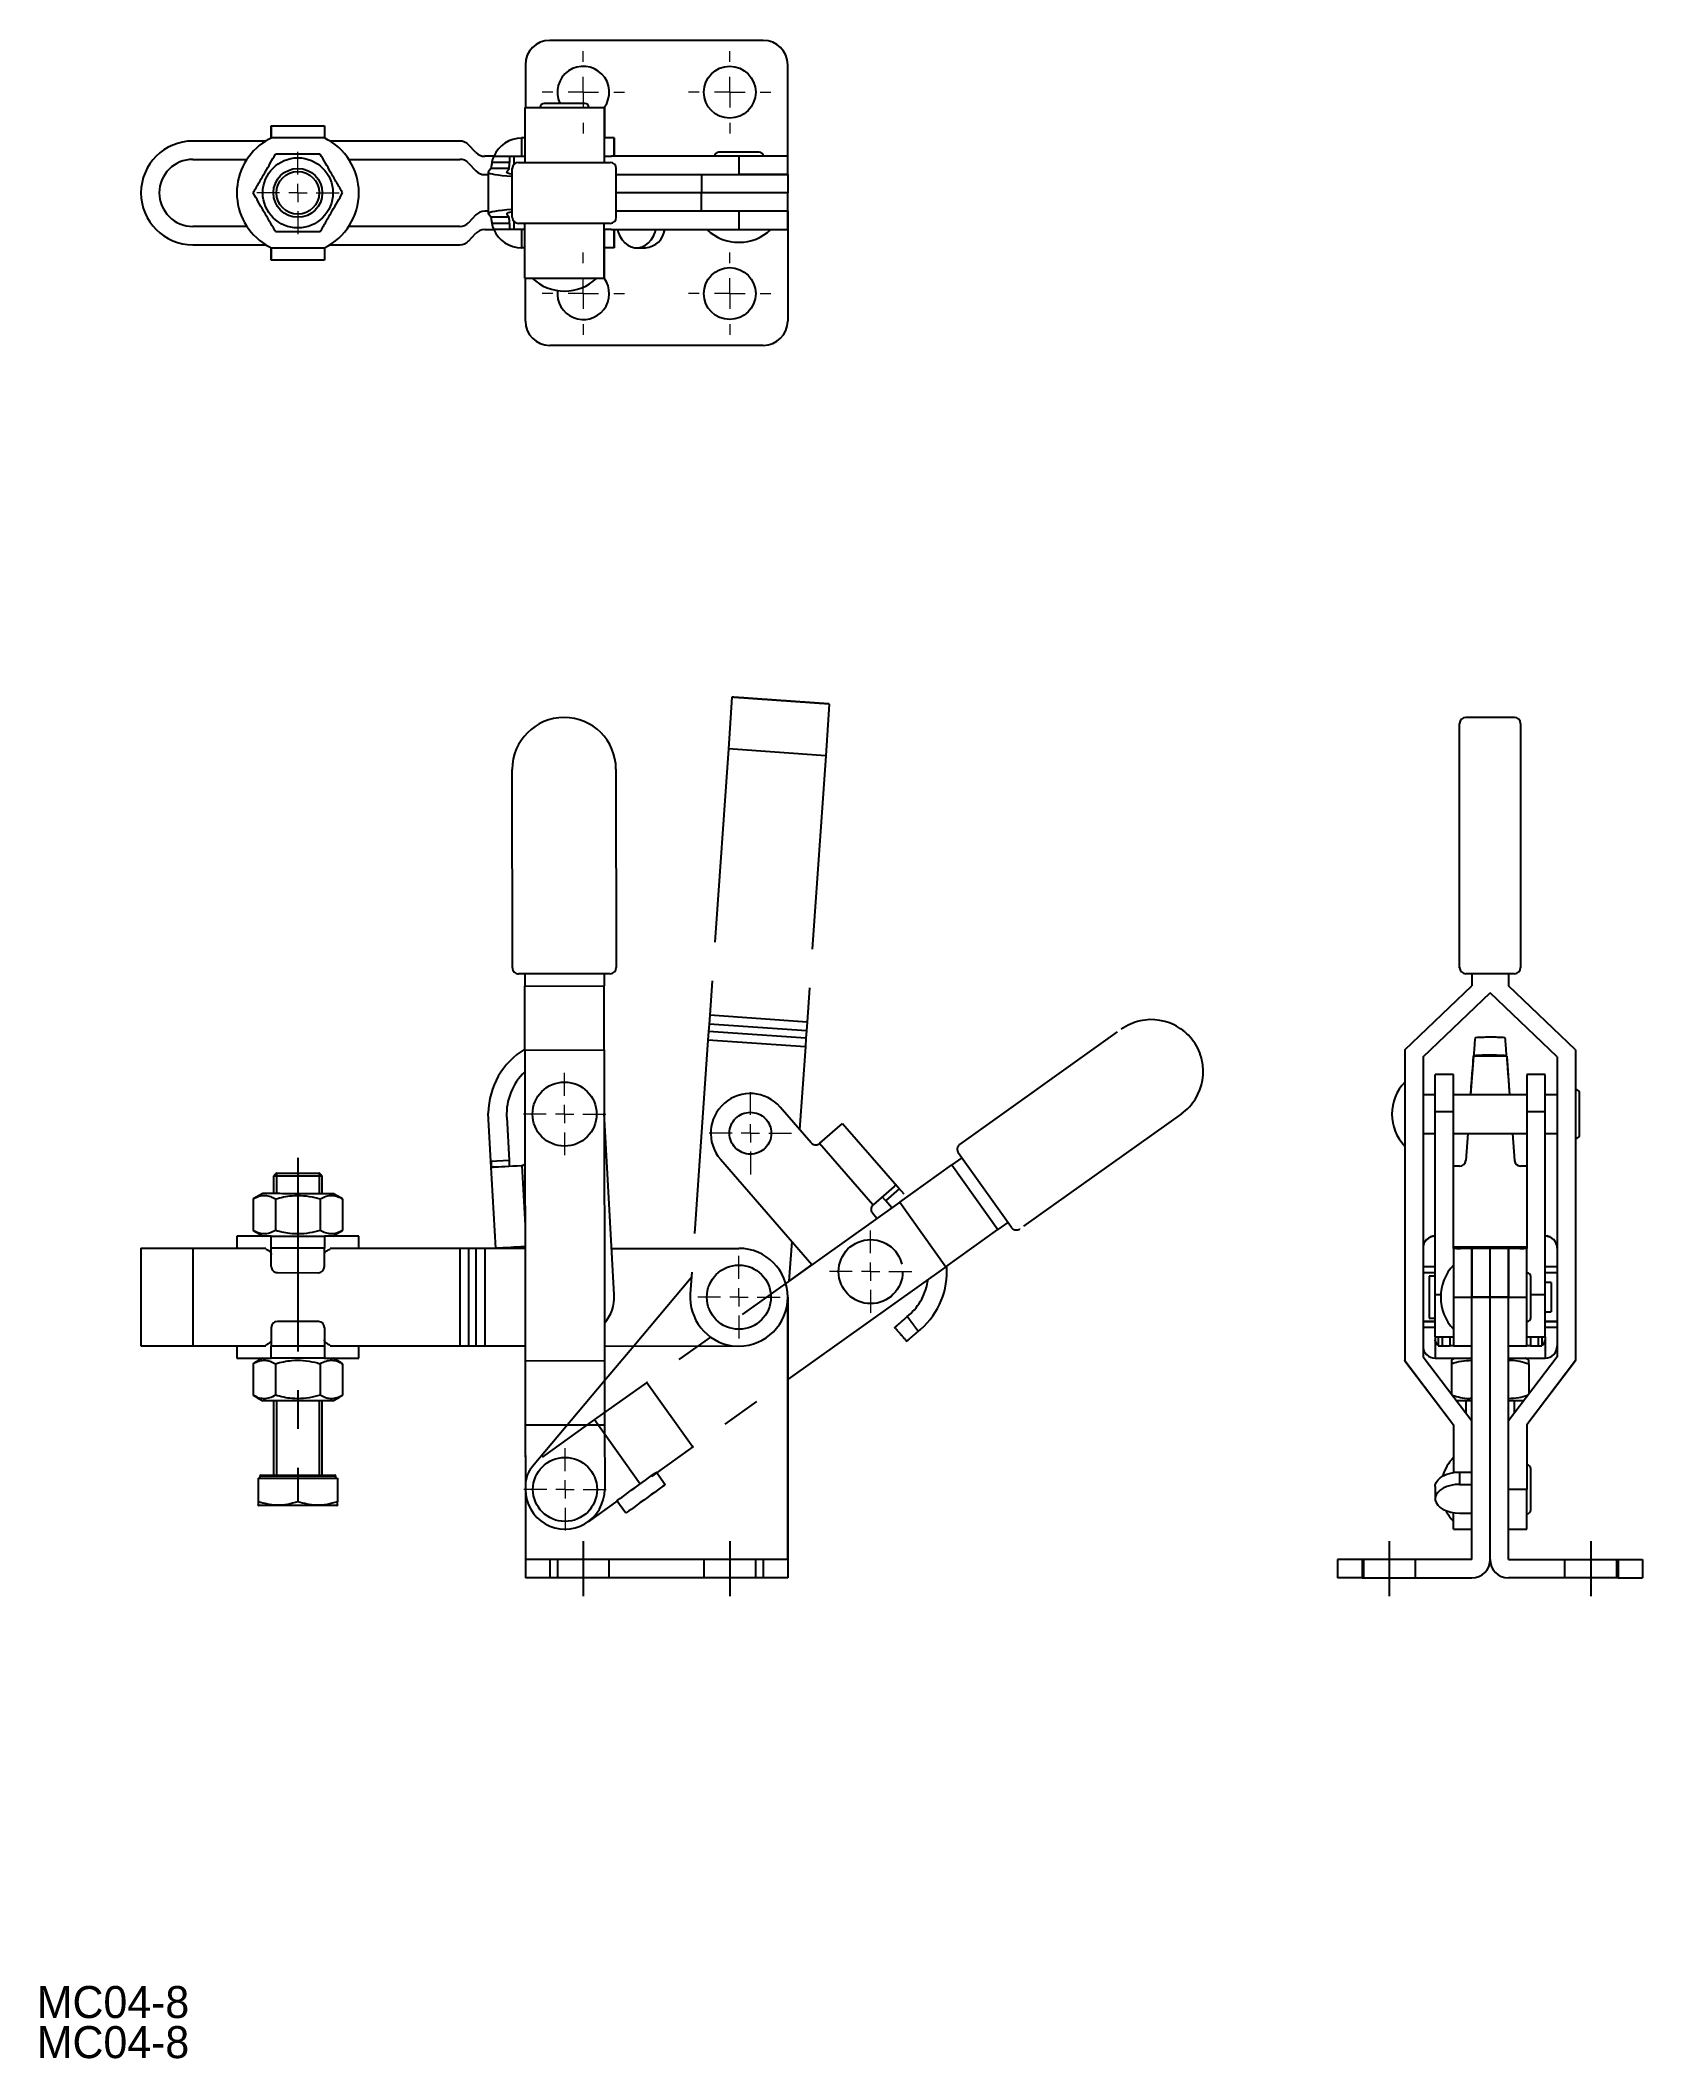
# Model space of a CAD drawing. Header units: millimetres. Extents: x 21 to 284, y 23 to 354.
import ezdxf

# ---------------------------------------------------------------- set-up
doc = ezdxf.new("R2010")
doc.units = ezdxf.units.MM
for name, pattern in [('CENTER', [50.8, 31.75, -6.35, 6.35, -6.35]), ('DASHED', [19.05, 12.7, -6.35]), ('PHANTOM', [63.5, 31.75, -6.35, 6.35, -6.35, 6.35, -6.35])]:
    doc.linetypes.add(name, pattern=pattern)
doc.layers.add('CENTER', color=1, linetype='CENTER')
doc.styles.get("Standard").update_dxf_attribs({"font": 'GOTHIC.TTF'})

msp = doc.modelspace()

# ---------------------------------------------------------------- texts
at = {"color": 7, "linetype": 'Continuous', "char_height": 5.25, "width": 251.5174, "attachment_point": 1}
for insert in [(20.69, 35.16), (20.69, 28.59)]:
    msp.add_mtext('MC04-8', dxfattribs=dict(at, insert=insert))

# ---------------------------------------------------------------- blocks, each defined once
blk = doc.blocks.new('SW_CENTERMARKSYMBOL_0')
at = {"color": 0, "linetype": 'Continuous', "lineweight": 0}
for p, q in [((0, 3), (0, 6.75)), ((-3, 0), (-6.75, 0)), ((0, 0), (-1.5, 0)), ((0, 0), (0, 1.5)), ((0, 0), (0, -1.5)), ((0, 0), (1.5, 0)), ((3, 0), (6.75, 0)), ((0, -3), (0, -6.75))]:
    blk.add_line(p, q, dxfattribs=at)
blk = doc.blocks.new('SW_CENTERMARKSYMBOL_1')
at = {"color": 0, "linetype": 'Continuous', "lineweight": 0}
for p, q in [((0, 3), (0, 6.75)), ((-3, 0), (-6.75, 0)), ((0, 0), (-1.5, 0)), ((0, 0), (0, 1.5)), ((0, 0), (0, -1.5)), ((0, 0), (1.5, 0)), ((3, 0), (6.75, 0)), ((0, -3), (0, -6.75))]:
    blk.add_line(p, q, dxfattribs=at)
blk = doc.blocks.new('SW_CENTERMARKSYMBOL_2')
at = {"color": 0, "linetype": 'Continuous', "lineweight": 0}
for p, q in [((0, 3), (0, 6.75)), ((-3, 0), (-6.75, 0)), ((0, 0), (-1.5, 0)), ((0, 0), (0, 1.5)), ((0, 0), (0, -1.5)), ((0, 0), (1.5, 0)), ((3, 0), (6.75, 0)), ((0, -3), (0, -6.75))]:
    blk.add_line(p, q, dxfattribs=at)
blk = doc.blocks.new('SW_CENTERMARKSYMBOL_5')
at = {"color": 0, "linetype": 'Continuous', "lineweight": 0}
for p, q in [((0, 5), (0, 6.75)), ((-5, 0), (-6.75, 0)), ((0, 0), (-2.5, 0)), ((0, 0), (0, 2.5)), ((0, 0), (0, -2.5)), ((0, 0), (2.5, 0)), ((5, 0), (6.75, 0)), ((0, -5), (0, -6.75))]:
    blk.add_line(p, q, dxfattribs=at)
blk = doc.blocks.new('SW_CENTERMARKSYMBOL_6')
at = {"color": 0, "linetype": 'Continuous', "lineweight": 0}
for p, q in [((0, 5), (0, 6.75)), ((-5, 0), (-6.75, 0)), ((0, 0), (-2.5, 0)), ((0, 0), (0, 2.5)), ((0, 0), (0, -2.5)), ((0, 0), (2.5, 0)), ((5, 0), (6.75, 0)), ((0, -5), (0, -6.75))]:
    blk.add_line(p, q, dxfattribs=at)
blk = doc.blocks.new('SW_CENTERMARKSYMBOL_7')
at = {"color": 0, "linetype": 'Continuous', "lineweight": 0}
for p, q in [((0, 5), (0, 6.75)), ((-5, 0), (-6.75, 0)), ((0, 0), (-2.5, 0)), ((0, 0), (0, 2.5)), ((0, 0), (0, -2.5)), ((0, 0), (2.5, 0)), ((5, 0), (6.75, 0)), ((0, -5), (0, -6.75))]:
    blk.add_line(p, q, dxfattribs=at)
blk = doc.blocks.new('SW_CENTERMARKSYMBOL_8')
at = {"color": 0, "linetype": 'Continuous', "lineweight": 0}
for p, q in [((0, 5), (0, 6.75)), ((-5, 0), (-6.75, 0)), ((0, 0), (-2.5, 0)), ((0, 0), (0, 2.5)), ((0, 0), (0, -2.5)), ((0, 0), (2.5, 0)), ((5, 0), (6.75, 0)), ((0, -5), (0, -6.75))]:
    blk.add_line(p, q, dxfattribs=at)

# ---------------------------------------------------------------- linework, layer by layer
at = {"color": 7, "linetype": 'Continuous'}
for p, q in [((139.76, 354), (104.76, 354)), ((100.76, 350), (100.76, 343)), ((143.76, 335), (143.76, 350)), ((100.67, 343), (100.66, 334)), ((100.67, 343), (113.67, 343)), ((110.51, 343.67), (103.86, 343.67)), ((113.67, 343), (113.66, 334)), ((113.67, 343), (113.74, 343)), ((113.74, 343), (113.74, 338)), ((58.2, 337.5), (46.26, 337.5)), ((46.26, 337.5), (46.26, 337.5)), ((59.11, 338), (59.11, 340)), ((59.11, 340), (59.11, 340)), ((59.11, 340), (59.11, 340)), ((59.11, 340), (59.11, 338)), ((59.11, 340), (59.11, 340)), ((59.11, 340), (67.83, 340)), ((59.11, 338), (59.11, 338)), ((59.11, 338), (59.11, 338)), ((67.83, 338), (59.11, 338)), ((59.11, 338), (59.11, 338)), ((90.01, 337.5), (68.74, 337.5)), ((100.13, 338), (100.13, 335)), ((100.66, 338), (100.16, 338)), ((113.67, 340), (113.66, 334)), ((113.67, 340), (113.73, 340)), ((113.67, 338), (113.67, 338)), ((113.67, 338), (113.67, 335)), ((115.32, 338), (113.67, 338)), ((113.73, 340), (113.74, 338)), ((115.32, 338), (115.32, 335)), ((115.33, 338), (115.32, 338)), ((46.26, 334.5), (55.12, 334.5)), ((59.81, 335.35), (59.81, 335.35)), ((71.82, 334.5), (90.01, 334.5)), ((92.66, 335.61), (91.46, 336.88)), ((95.59, 335), (94.11, 335)), ((95.59, 335), (100.13, 335)), ((98.14, 335), (98.14, 333.98)), ((98.87, 335), (98.87, 333.67)), ((100.13, 335), (100.66, 335)), ((113.67, 335), (113.67, 335)), ((113.67, 335), (114.9, 335)), ((135.76, 335), (114.9, 335)), ((139.09, 335.67), (132.44, 335.67)), ((135.76, 335), (135.76, 332)), ((143.76, 335), (135.76, 335)), ((91.46, 333.88), (92.66, 332.61)), ((91.46, 333.88), (91.46, 333.88)), ((91.46, 333.88), (92.66, 332.61)), ((92.66, 332.61), (92.66, 332.61)), ((94.11, 332), (94.69, 332)), ((94.11, 332), (94.11, 332)), ((95.12, 333), (94.69, 332.39)), ((94.69, 332.39), (94.69, 325.6)), ((95.12, 333), (95.12, 333)), ((98.09, 333), (95.12, 333)), ((98.14, 333.98), (95.27, 333.98)), ((97.7, 332.45), (98.09, 333)), ((97.7, 332.45), (97.7, 332.38)), ((98.61, 325), (98.61, 333)), ((99.61, 334), (114.61, 334)), ((114.61, 334), (114.65, 334)), ((115.65, 325), (115.65, 333)), ((115.65, 332), (135.76, 332)), ((129.64, 332), (129.64, 329)), ((143.76, 332), (135.76, 332)), ((135.76, 332), (143.76, 332)), ((143.76, 332), (143.76, 329)), ((129.64, 329), (115.65, 329)), ((129.64, 329), (115.65, 329)), ((143.76, 329), (129.64, 329)), ((129.64, 326), (129.64, 329)), ((143.76, 329), (129.64, 329)), ((143.76, 326), (143.76, 329)), ((92.66, 325.38), (91.46, 324.11)), ((92.66, 325.38), (91.46, 324.11)), ((92.66, 325.38), (92.66, 325.38)), ((94.69, 326), (94.11, 326)), ((94.11, 326), (94.11, 326)), ((95.12, 325), (94.69, 325.6)), ((98.09, 325), (95.12, 325)), ((95.12, 325), (95.12, 325)), ((97.7, 325.62), (97.7, 325.54)), ((97.7, 325.54), (98.09, 325)), ((98.87, 324.33), (98.87, 323)), ((135.76, 326), (115.65, 326)), ((135.76, 326), (135.76, 323)), ((143.76, 326), (135.76, 326)), ((143.76, 326), (135.76, 326)), ((143.76, 326), (143.76, 308)), ((55.12, 323.5), (46.26, 323.5)), ((59.81, 322.65), (59.81, 322.65)), ((90.01, 323.5), (71.82, 323.5)), ((91.46, 324.11), (91.46, 324.11)), ((91.46, 321.11), (92.66, 322.38)), ((94.11, 323), (95.59, 323)), ((98.14, 324), (95.27, 324)), ((100.13, 323), (95.59, 323)), ((98.14, 324), (98.14, 323)), ((114.61, 324), (99.61, 324)), ((100.13, 323), (100.13, 320)), ((100.66, 323), (100.13, 323)), ((100.67, 315), (100.66, 324)), ((113.67, 318), (113.66, 324)), ((113.67, 315), (113.66, 324)), ((113.67, 323), (113.67, 320)), ((113.67, 323), (113.67, 323)), ((114.9, 323), (113.67, 323)), ((114.65, 324), (114.61, 324)), ((114.9, 323), (135.76, 323)), ((115.32, 323), (115.32, 320)), ((135.76, 323), (143.76, 323)), ((46.26, 320.5), (58.21, 320.5)), ((46.26, 320.5), (46.26, 320.5)), ((59.11, 318), (59.11, 320)), ((59.11, 320), (59.11, 320)), ((59.11, 320), (59.11, 320)), ((59.11, 320), (67.83, 320)), ((59.11, 320), (59.11, 318)), ((59.11, 320), (59.11, 320)), ((59.11, 318), (59.11, 318)), ((59.11, 318), (59.11, 318)), ((59.11, 318), (59.11, 318)), ((67.83, 318), (59.11, 318)), ((68.74, 320.5), (90.01, 320.5)), ((100.66, 320), (100.16, 320)), ((113.67, 320), (113.67, 320)), ((115.32, 320), (113.67, 320)), ((113.67, 318), (113.73, 318)), ((113.73, 318), (113.74, 320)), ((113.74, 315), (113.74, 320)), ((115.33, 320), (115.32, 320)), ((100.67, 315), (113.67, 315)), ((100.76, 308), (100.76, 315)), ((113.67, 315), (113.74, 315)), ((139.76, 304), (104.76, 304)), ((253.89, 234.55), (253.89, 242.04)), ((253.89, 234.55), (253.89, 242.04)), ((263.89, 242.04), (263.89, 234.55)), ((263.89, 242.04), (263.89, 234.55)), ((98.65, 202.03), (98.61, 234.53)), ((115.61, 234.55), (115.65, 202.05)), ((253.89, 202.05), (253.89, 234.55)), ((253.89, 202.05), (253.89, 234.55)), ((263.89, 234.55), (263.89, 202.05)), ((263.89, 234.55), (263.89, 202.05)), ((253.89, 202.03), (253.89, 202.05)), ((253.89, 202.03), (253.89, 202.05)), ((263.89, 202.05), (263.89, 202.03)), ((263.89, 202.05), (263.89, 202.03)), ((114.65, 201.05), (99.65, 201.03)), ((100.65, 201.03), (100.66, 199.03)), ((100.65, 201.03), (100.66, 199.03)), ((100.66, 199.03), (113.66, 199.05)), ((100.66, 199.03), (113.66, 199.05)), ((100.67, 188.53), (100.66, 199.03)), ((113.65, 201.05), (113.66, 199.05)), ((113.65, 201.05), (113.66, 199.05)), ((113.67, 188.55), (113.66, 199.05)), ((244.89, 188.55), (255.89, 199.05)), ((262.89, 201.05), (254.89, 201.05)), ((262.89, 201.05), (254.89, 201.05)), ((255.89, 201.05), (255.89, 199.05)), ((255.89, 201.05), (255.89, 199.05)), ((261.89, 201.05), (261.89, 199.05)), ((261.89, 201.05), (261.89, 199.05)), ((272.89, 188.55), (261.89, 199.05)), ((247.89, 187.4), (258.89, 197.9)), ((269.89, 187.4), (258.89, 197.9)), ((258.89, 197.88), (258.89, 197.9)), ((258.89, 197.88), (258.89, 197.9)), ((100.67, 188.53), (113.67, 188.55)), ((100.67, 188.53), (113.67, 188.55)), ((100.67, 188.53), (100.74, 137.62)), ((100.67, 188.53), (100.74, 137.62)), ((113.67, 188.55), (113.74, 137.64)), ((113.67, 188.55), (113.74, 137.64)), ((244.89, 188.55), (244.89, 137.64)), ((244.89, 188.55), (244.89, 137.64)), ((272.89, 188.55), (272.89, 137.64)), ((272.89, 188.55), (272.89, 137.64)), ((113.67, 187.4), (113.68, 178.22)), ((113.67, 187.4), (113.68, 178.22)), ((247.89, 187.4), (247.89, 138.28)), ((247.89, 187.4), (247.89, 138.28)), ((256.16, 187.52), (255.69, 181.19)), ((256.16, 187.54), (256.16, 187.52)), ((256.16, 187.54), (256.16, 187.52)), ((261.62, 187.52), (256.16, 187.52)), ((261.62, 187.52), (256.16, 187.52)), ((261.62, 187.54), (261.62, 187.52)), ((261.62, 187.54), (261.62, 187.52)), ((261.62, 187.52), (262.08, 181.19)), ((269.89, 187.4), (269.89, 138.28)), ((269.89, 187.4), (269.89, 138.28)), ((100.68, 184.96), (100.69, 169.84)), ((100.68, 184.96), (100.69, 169.84)), ((249.89, 178.4), (249.89, 184.54)), ((249.89, 178.4), (249.89, 184.54)), ((252.89, 178.4), (252.89, 184.54)), ((252.89, 178.4), (252.89, 184.54)), ((264.89, 184.54), (264.89, 178.4)), ((264.89, 184.54), (264.89, 178.4)), ((267.89, 178.4), (267.89, 184.54)), ((267.89, 178.4), (267.89, 184.54)), ((273.56, 174.72), (273.56, 181.37)), ((273.56, 174.72), (273.56, 181.37)), ((95.12, 170.27), (94.69, 178.22)), ((95.12, 170.27), (94.69, 178.22)), ((97.7, 177.56), (98.09, 170.43)), ((97.7, 177.56), (98.09, 170.43)), ((115.32, 148.4), (113.68, 178.22)), ((115.32, 148.4), (113.68, 178.22)), ((252.89, 178.4), (249.89, 178.4)), ((249.89, 148.4), (249.89, 178.4)), ((252.89, 178.4), (249.89, 178.4)), ((249.89, 148.4), (249.89, 178.4)), ((252.89, 156.04), (252.89, 178.4)), ((252.89, 156.04), (252.89, 178.4)), ((267.89, 178.4), (264.89, 178.4)), ((264.89, 178.4), (264.89, 156.04)), ((267.89, 178.4), (264.89, 178.4)), ((264.89, 178.4), (264.89, 156.04)), ((267.89, 148.4), (267.89, 178.4)), ((267.89, 148.4), (267.89, 178.4)), ((255.23, 174.89), (254.89, 170.43)), ((255.23, 174.89), (254.89, 170.43)), ((262.55, 174.89), (262.89, 170.43)), ((262.55, 174.89), (262.89, 170.43)), ((98.09, 170.43), (95.12, 170.27)), ((98.09, 170.43), (95.12, 170.27)), ((95.9, 156.05), (95.12, 170.27)), ((95.12, 170.27), (95.12, 170.27)), ((95.9, 156.05), (95.12, 170.27)), ((95.12, 170.27), (95.12, 170.27)), ((95.59, 169.38), (95.27, 169.36)), ((95.59, 169.38), (95.27, 169.36)), ((95.59, 169.38), (95.59, 169.38)), ((95.59, 169.38), (95.59, 169.38)), ((100.16, 169.63), (100.71, 159.76)), ((100.16, 169.63), (100.71, 159.76)), ((253.89, 169.52), (252.89, 169.52)), ((253.89, 169.52), (252.89, 169.52)), ((264.89, 169.52), (263.87, 169.52)), ((264.89, 169.52), (263.87, 169.52)), ((56.14, 164.14), (56.14, 158.97)), ((56.14, 164.14), (56.14, 158.97)), ((59.81, 164.14), (59.81, 158.97)), ((59.81, 164.14), (59.81, 158.97)), ((67.14, 164.14), (67.14, 158.97)), ((67.14, 164.14), (67.14, 158.97)), ((70.81, 164.14), (70.81, 158.97)), ((70.81, 164.14), (70.81, 158.97)), ((46.26, 156.06), (46.26, 140.06)), ((46.26, 156.06), (58.2, 156.06)), ((46.26, 156.06), (53.47, 156.06)), ((46.26, 156.06), (46.26, 140.06)), ((46.26, 156.06), (58.2, 156.06)), ((46.26, 156.06), (53.47, 156.06)), ((59.11, 158.06), (67.83, 158.05)), ((59.11, 158.06), (67.83, 158.05)), ((67.83, 156.05), (59.11, 156.06)), ((59.11, 153.06), (59.11, 156.06)), ((67.83, 156.05), (59.11, 156.06)), ((59.11, 153.06), (59.11, 156.06)), ((67.83, 153.05), (67.83, 156.05)), ((67.83, 153.05), (67.83, 156.05)), ((68.74, 156.05), (90.01, 156.05)), ((68.74, 156.05), (90.01, 156.05)), ((73.47, 156.05), (90.01, 156.05)), ((73.47, 156.05), (90.01, 156.05)), ((90.01, 156.05), (90.01, 140.05)), ((90.01, 156.05), (90.01, 140.05)), ((91.46, 156.05), (91.46, 140.05)), ((91.46, 156.05), (92.66, 156.05)), ((91.46, 156.05), (92.66, 156.05)), ((91.46, 156.05), (91.46, 140.05)), ((91.46, 156.05), (92.66, 156.05)), ((91.46, 156.05), (92.66, 156.05)), ((92.66, 156.05), (92.66, 140.05)), ((92.66, 156.05), (92.66, 140.05)), ((94.11, 156.05), (94.11, 140.05)), ((94.11, 156.05), (100.71, 156.05)), ((94.11, 156.05), (100.71, 156.05)), ((94.11, 156.05), (94.11, 140.05)), ((94.11, 156.05), (100.71, 156.05)), ((94.11, 156.05), (100.71, 156.05)), ((100.71, 156.31), (98.87, 156.21)), ((100.71, 156.31), (98.87, 156.21)), ((100.71, 156.31), (100.71, 156.05)), ((100.71, 156.31), (100.71, 156.05)), ((114.9, 156.04), (135.76, 156.04)), ((114.9, 156.04), (135.76, 156.04)), ((114.9, 156.04), (135.76, 156.04)), ((114.9, 156.04), (135.76, 156.04)), ((144.42, 157.19), (143.97, 150.68)), ((249.89, 156.32), (249.89, 156.32)), ((249.89, 156.32), (249.89, 156.32)), ((252.89, 156.32), (252.89, 156.32)), ((252.89, 156.21), (252.89, 156.32)), ((252.89, 156.32), (252.89, 156.32)), ((252.89, 156.21), (252.89, 156.32)), ((264.89, 156.21), (252.89, 156.21)), ((264.89, 156.21), (252.89, 156.21)), ((255.89, 156.04), (252.89, 156.04)), ((252.89, 156.04), (252.89, 140.04)), ((252.89, 156.04), (252.89, 156.04)), ((255.89, 156.04), (252.89, 156.04)), ((252.89, 156.04), (252.89, 140.04)), ((252.89, 156.04), (252.89, 156.04)), ((253.39, 156.05), (253.39, 156.05)), ((253.39, 156.05), (253.39, 156.05)), ((254.51, 156.05), (254.01, 156.05)), ((254.51, 156.05), (254.01, 156.05)), ((254.89, 156.05), (262.89, 156.05)), ((254.89, 156.05), (262.89, 156.05)), ((255.89, 156.04), (255.89, 156.05)), ((255.89, 156.04), (255.89, 156.05)), ((255.89, 148.04), (255.89, 156.04)), ((255.89, 148.04), (255.89, 156.04)), ((255.89, 156.04), (255.89, 148.04)), ((255.89, 148.04), (255.89, 156.04)), ((258.89, 148.04), (258.89, 156.04)), ((258.89, 148.04), (258.89, 156.04)), ((261.89, 156.05), (261.89, 156.04)), ((261.89, 156.05), (261.89, 156.04)), ((261.89, 148.04), (261.89, 156.04)), ((264.89, 156.04), (261.89, 156.04)), ((261.89, 156.04), (261.89, 148.04)), ((261.89, 148.04), (261.89, 156.04)), ((264.89, 156.04), (261.89, 156.04)), ((261.89, 156.04), (261.89, 148.04)), ((263.77, 156.05), (263.26, 156.05)), ((263.77, 156.05), (263.26, 156.05)), ((264.39, 156.05), (264.39, 156.05)), ((264.39, 156.05), (264.39, 156.05)), ((264.89, 156.32), (264.89, 156.32)), ((264.89, 156.32), (264.89, 156.21)), ((264.89, 156.32), (264.89, 156.32)), ((264.89, 156.32), (264.89, 156.21)), ((264.89, 140.04), (264.89, 156.04)), ((264.89, 156.04), (264.89, 156.04)), ((264.89, 140.04), (264.89, 156.04)), ((264.89, 156.04), (264.89, 156.04)), ((267.89, 156.32), (267.89, 156.32)), ((267.89, 156.32), (267.89, 156.32)), ((247.89, 153.05), (249.89, 153.05)), ((247.89, 153.05), (249.89, 153.05)), ((267.89, 153.05), (269.89, 153.05)), ((267.89, 153.05), (269.89, 153.05)), ((60.11, 152.06), (66.83, 152.05)), ((60.11, 152.06), (66.83, 152.05)), ((249.89, 152.05), (247.89, 152.05)), ((249.89, 152.05), (247.89, 152.05)), ((248.89, 151.47), (248.89, 144.62)), ((248.89, 151.47), (248.89, 144.62)), ((265.56, 144.72), (265.56, 151.37)), ((265.56, 144.72), (265.56, 151.37)), ((269.89, 152.05), (267.89, 152.05)), ((269.89, 152.05), (267.89, 152.05)), ((268.89, 150.47), (268.89, 145.62)), ((268.89, 150.47), (268.89, 145.62)), ((143.76, 105.04), (143.76, 148.04)), ((143.76, 148.04), (143.76, 104.34)), ((249.89, 141.55), (249.89, 148.4)), ((250.8, 148.4), (249.89, 148.4)), ((249.89, 141.55), (249.89, 148.4)), ((250.8, 148.4), (249.89, 148.4)), ((252.89, 148.04), (264.89, 148.04)), ((255.89, 148.04), (258.89, 148.04)), ((255.89, 105.04), (255.89, 148.04)), ((261.89, 148.04), (255.89, 148.04)), ((258.89, 105.04), (258.89, 148.04)), ((261.89, 148.04), (258.89, 148.04)), ((261.89, 105.04), (261.89, 148.04)), ((267.89, 148.4), (265.56, 148.4)), ((267.89, 148.4), (265.56, 148.4)), ((267.89, 141.55), (267.89, 148.4)), ((267.89, 141.55), (267.89, 148.4)), ((59.11, 143.06), (59.11, 140.06)), ((59.11, 143.06), (59.11, 140.06)), ((66.83, 144.05), (60.11, 144.06)), ((66.83, 144.05), (60.11, 144.06)), ((67.83, 143.05), (67.83, 140.05)), ((67.83, 143.05), (67.83, 140.05)), ((249.89, 144.06), (247.89, 144.06)), ((249.89, 144.06), (247.89, 144.06)), ((247.89, 144.05), (249.89, 144.05)), ((247.89, 144.05), (249.89, 144.05)), ((249.89, 143.05), (247.89, 143.05)), ((249.89, 143.05), (247.89, 143.05)), ((269.89, 144.06), (267.89, 144.06)), ((269.89, 144.06), (267.89, 144.06)), ((267.89, 144.05), (269.89, 144.05)), ((267.89, 144.05), (269.89, 144.05)), ((269.89, 143.05), (267.89, 143.05)), ((269.89, 143.05), (267.89, 143.05)), ((46.26, 140.06), (58.2, 140.06)), ((46.26, 140.06), (53.47, 140.06)), ((46.26, 140.06), (58.2, 140.06)), ((59.11, 140.06), (67.83, 140.05)), ((59.11, 140.06), (67.83, 140.05)), ((68.74, 140.05), (90.01, 140.05)), ((68.74, 140.05), (90.01, 140.05)), ((73.47, 140.05), (90.01, 140.05)), ((73.47, 140.05), (90.01, 140.05)), ((91.46, 140.05), (92.66, 140.05)), ((91.46, 140.05), (92.66, 140.05)), ((91.46, 140.05), (92.66, 140.05)), ((91.46, 140.05), (92.66, 140.05)), ((94.11, 140.05), (100.73, 140.05)), ((94.11, 140.05), (100.73, 140.05)), ((94.11, 140.05), (100.73, 140.05)), ((94.11, 140.05), (100.73, 140.05)), ((100.73, 140.05), (100.73, 138.26)), ((100.73, 140.05), (100.73, 138.26)), ((113.73, 140.05), (113.73, 138.28)), ((113.73, 140.05), (135.76, 140.04)), ((113.73, 140.05), (118.56, 140.04)), ((113.73, 140.05), (113.73, 138.28)), ((113.73, 140.05), (135.76, 140.04)), ((113.73, 140.05), (118.56, 140.04)), ((118.56, 140.04), (113.74, 134.32)), ((249.89, 141.55), (249.89, 141.05)), ((249.89, 141.55), (249.89, 141.05)), ((249.89, 141.05), (249.89, 138.05)), ((249.89, 141.05), (249.89, 138.05)), ((250.39, 141.55), (250.39, 140.05)), ((250.39, 141.55), (250.39, 140.05)), ((251.01, 141.55), (251.01, 140.05)), ((251.01, 141.55), (251.01, 140.05)), ((251.01, 140.05), (252.27, 140.05)), ((251.01, 140.05), (252.27, 140.05)), ((252.27, 141.55), (252.27, 140.05)), ((252.27, 141.55), (252.27, 140.05)), ((255.89, 140.04), (252.89, 140.04)), ((255.89, 140.04), (252.89, 140.04)), ((264.89, 140.04), (261.89, 140.04)), ((264.89, 140.04), (261.89, 140.04)), ((265.51, 141.55), (265.51, 140.05)), ((265.51, 141.55), (265.51, 140.05)), ((265.51, 140.05), (266.77, 140.05)), ((265.51, 140.05), (266.77, 140.05)), ((266.77, 141.55), (266.77, 140.05)), ((266.77, 141.55), (266.77, 140.05)), ((267.39, 141.55), (267.39, 140.05)), ((267.39, 141.55), (267.39, 140.05)), ((267.89, 141.55), (267.89, 141.05)), ((267.89, 141.55), (267.89, 141.05)), ((267.89, 141.05), (267.89, 138.05)), ((267.89, 141.05), (267.89, 138.05)), ((56.14, 137.14), (56.14, 131.97)), ((56.14, 137.14), (56.14, 131.97)), ((67.83, 138.05), (59.11, 138.06)), ((67.83, 138.05), (59.11, 138.06)), ((59.8, 137.14), (59.8, 131.97)), ((59.8, 137.14), (59.8, 131.97)), ((67.13, 137.14), (67.13, 131.97)), ((67.13, 137.14), (67.13, 131.97)), ((70.8, 137.14), (70.8, 131.97)), ((70.8, 137.14), (70.8, 131.97)), ((100.73, 138.26), (100.75, 127.76)), ((100.74, 137.62), (113.74, 137.64)), ((100.74, 137.62), (113.74, 137.64)), ((100.74, 137.62), (100.75, 127.12)), ((100.74, 137.62), (100.75, 127.12)), ((113.73, 138.28), (113.74, 134.32)), ((113.74, 137.64), (113.75, 127.14)), ((113.74, 137.64), (113.75, 127.14)), ((244.89, 137.64), (252.89, 127.14)), ((244.89, 137.62), (244.89, 137.64)), ((244.89, 137.64), (252.89, 127.14)), ((244.89, 137.62), (244.89, 137.64)), ((244.89, 137.62), (252.89, 127.12)), ((244.89, 137.62), (252.89, 127.12)), ((247.89, 138.28), (255.89, 127.78)), ((247.89, 138.28), (255.89, 127.78)), ((252.54, 137.14), (252.54, 132.17)), ((252.54, 137.14), (252.54, 132.17)), ((269.89, 138.28), (261.89, 127.78)), ((269.89, 138.28), (261.89, 127.78)), ((272.89, 137.64), (264.89, 127.14)), ((272.89, 137.64), (264.89, 127.14)), ((272.89, 137.62), (264.89, 127.12)), ((272.89, 137.62), (264.89, 127.12)), ((265.24, 137.14), (265.24, 132.17)), ((265.24, 137.14), (265.24, 132.17)), ((272.89, 137.62), (272.89, 137.64)), ((272.89, 137.62), (272.89, 137.64)), ((143.76, 105.04), (143.76, 134.57)), ((100.75, 127.76), (100.76, 116.54)), ((100.75, 127.12), (113.75, 127.14)), ((100.75, 127.12), (113.75, 127.14)), ((100.75, 127.12), (100.76, 116.53)), ((100.75, 127.12), (100.76, 116.53)), ((113.75, 127.14), (113.76, 116.55)), ((113.75, 127.14), (113.76, 116.55)), ((252.89, 127.14), (252.89, 119.31)), ((252.89, 127.14), (252.89, 119.77)), ((264.89, 127.14), (264.89, 116.55)), ((264.89, 127.14), (264.89, 116.55)), ((122.23, 119.38), (123.7, 117.36)), ((253.89, 119.38), (253.89, 117.36)), ((253.89, 119.38), (255.89, 119.38)), ((265.56, 113.22), (265.56, 119.87)), ((265.56, 113.22), (265.56, 119.87)), ((56.97, 118.39), (56.96, 114.53)), ((56.97, 118.39), (56.96, 114.53)), ((56.97, 118.39), (63.47, 118.39)), ((56.97, 118.39), (63.47, 118.39)), ((63.47, 118.39), (63.46, 114.53)), ((63.47, 118.39), (63.46, 114.53)), ((63.47, 118.39), (69.97, 118.39)), ((63.47, 118.39), (69.97, 118.39)), ((69.97, 118.39), (69.96, 114.53)), ((69.97, 118.39), (69.96, 114.53)), ((100.76, 117.09), (100.76, 105.04)), ((100.76, 116.54), (100.76, 105.04)), ((100.76, 116.54), (100.76, 104.34)), ((253.89, 117.36), (255.89, 117.36)), ((264.89, 116.55), (261.89, 116.55)), ((264.89, 116.55), (261.89, 116.55)), ((264.89, 110.04), (264.89, 116.55)), ((264.89, 110.04), (264.89, 116.55)), ((117.23, 112.66), (115.76, 114.68)), ((252.89, 110.04), (252.89, 112.73)), ((252.89, 110.04), (252.89, 112.66)), ((253.89, 112.66), (255.89, 112.66)), ((100.76, 105.04), (100.76, 102.04)), ((104.76, 105.04), (100.76, 105.04)), ((100.76, 105.04), (100.76, 102.04)), ((104.76, 105.04), (100.76, 105.04)), ((104.76, 105.04), (104.76, 102.04)), ((139.76, 105.04), (104.76, 105.04)), ((104.76, 105.04), (104.76, 102.04)), ((139.76, 105.04), (104.76, 105.04)), ((139.76, 105.04), (139.76, 102.04)), ((143.76, 105.04), (139.76, 105.04)), ((139.76, 105.04), (139.76, 102.04)), ((143.76, 105.04), (139.76, 105.04)), ((143.76, 105.04), (143.76, 102.04)), ((143.76, 105.04), (143.76, 102.04)), ((233.89, 105.04), (233.89, 102.04)), ((237.89, 105.04), (233.89, 105.04)), ((237.89, 105.04), (237.89, 102.04)), ((255.89, 105.04), (237.89, 105.04)), ((261.89, 105.04), (279.89, 105.04)), ((279.89, 105.04), (279.89, 102.04)), ((279.89, 105.04), (283.89, 105.04)), ((283.89, 105.04), (283.89, 102.04)), ((104.76, 102.04), (100.76, 102.04)), ((104.76, 102.04), (100.76, 102.04)), ((139.76, 102.04), (104.76, 102.04)), ((139.76, 102.04), (104.76, 102.04)), ((143.76, 102.04), (139.76, 102.04)), ((143.76, 102.04), (139.76, 102.04)), ((237.89, 102.04), (233.89, 102.04)), ((237.89, 102.04), (255.89, 102.04)), ((279.89, 102.04), (261.89, 102.04)), ((279.89, 102.04), (283.89, 102.04))]:
    msp.add_line(p, q, dxfattribs=at)
at = {"color": 3, "linetype": 'PHANTOM'}
for p, q in [((134.62, 246.36), (134.03, 237.88)), ((150.58, 245.24), (149.99, 236.76)), ((134.03, 237.88), (130.97, 194.24)), ((134.03, 237.88), (130.97, 194.24)), ((149.99, 236.76), (134.03, 237.88)), ((149.99, 236.76), (146.93, 193.12)), ((149.99, 236.76), (146.93, 193.12)), ((130.87, 192.8), (130.79, 191.6)), ((130.87, 192.8), (130.79, 191.6)), ((130.97, 194.24), (130.87, 192.8)), ((130.97, 194.24), (130.87, 192.8)), ((146.83, 191.68), (130.87, 192.8)), ((146.93, 193.12), (130.97, 194.24)), ((146.93, 193.12), (146.83, 191.68)), ((146.93, 193.12), (146.83, 191.68)), ((171.96, 173.08), (198.43, 191.94)), ((130.69, 190.15), (127.78, 148.6)), ((130.79, 191.6), (130.69, 190.15)), ((130.79, 191.6), (130.69, 190.15)), ((146.65, 189.04), (130.69, 190.15)), ((146.75, 190.48), (130.79, 191.6)), ((146.65, 189.04), (145.7, 175.54)), ((146.65, 189.04), (145.7, 175.54)), ((146.75, 190.48), (146.65, 189.04)), ((146.75, 190.48), (146.65, 189.04)), ((146.83, 191.68), (146.75, 190.48)), ((146.83, 191.68), (146.75, 190.48)), ((147.6, 173.36), (142.55, 179.17)), ((149.01, 173.26), (152.76, 176.52)), ((152.76, 176.52), (162.1, 165.77)), ((208.29, 178.1), (181.82, 159.24)), ((157.73, 163.18), (148.99, 173.24)), ((149.01, 173.26), (150.52, 174.57)), ((132.74, 170.64), (147.74, 153.37)), ((162.13, 163.62), (170.68, 169.71)), ((172.31, 170.87), (170.68, 169.71)), ((170.68, 169.71), (178.22, 159.13)), ((180.43, 159.47), (171.72, 171.69)), ((161.19, 166.18), (157.75, 163.2)), ((159.86, 163.82), (162.1, 165.77)), ((161.19, 166.18), (161.43, 166.39)), ((161.19, 166.18), (161.19, 166.18)), ((161.5, 166.46), (162.81, 164.96)), ((162.13, 163.62), (120.67, 134.07)), ((160.84, 162.7), (158.38, 160.95)), ((159.86, 163.82), (159.26, 164.51)), ((160.84, 162.7), (159.86, 163.82)), ((162.13, 163.62), (169.67, 153.03)), ((158.38, 160.95), (157.65, 161.79)), ((169.67, 153.03), (178.22, 159.13)), ((179.85, 160.29), (178.22, 159.13)), ((144.42, 157.19), (143.97, 150.68)), ((169.67, 153.03), (128.21, 123.49)), ((147.74, 153.37), (143.97, 150.68)), ((127.96, 151.2), (118.56, 140.04)), ((163.35, 144.86), (163.61, 145.09)), ((165.14, 142.44), (165.57, 142.82)), ((113.74, 134.32), (101.94, 120.31)), ((120.67, 134.07), (112.11, 127.98)), ((120.67, 134.07), (128.21, 123.49)), ((112.11, 127.98), (103.49, 121.83)), ((112.11, 127.98), (119.6, 117.47)), ((128.21, 123.49), (121.46, 118.68)), ((115.9, 114.71), (111.03, 111.25))]:
    msp.add_line(p, q, dxfattribs=at)
at = {"color": 3, "linetype": 'Continuous'}
for p, q in [((59.97, 168.39), (59.97, 165.06)), ((66.97, 168.39), (66.97, 165.06)), ((59.97, 131.06), (59.97, 118.89)), ((66.97, 131.05), (66.97, 118.89))]:
    msp.add_line(p, q, dxfattribs=at)
at = {"color": 3, "linetype": 'DASHED'}
for p, q in [((106.01, 105.04), (106.01, 102.04)), ((114.51, 102.04), (114.51, 105.04)), ((130.01, 105.04), (130.01, 102.04)), ((138.51, 102.04), (138.51, 105.04)), ((238.14, 105.04), (238.14, 102.04)), ((246.64, 102.04), (246.64, 105.04)), ((271.14, 102.04), (271.14, 105.04)), ((279.64, 102.04), (279.64, 105.04))]:
    msp.add_line(p, q, dxfattribs=at)
at = {"color": 7, "linetype": 'Continuous', "flags": 128}
for points in [[(59.11, 340), (59.11, 339.96), (59.11, 339.84), (59.11, 339.66), (59.11, 339.41), (59.11, 339.11), (59.11, 338.76), (59.11, 338.39), (59.11, 338)], [(59.11, 338), (59.11, 338.39), (59.11, 338.76), (59.11, 339.11), (59.11, 339.41), (59.11, 339.66), (59.11, 339.84), (59.11, 339.96), (59.11, 340)], [(67.83, 340), (67.83, 339.96), (67.83, 339.84), (67.83, 339.66), (67.83, 339.41), (67.83, 339.11), (67.83, 338.76), (67.83, 338.39), (67.83, 338)], [(115.87, 323), (115.98, 322.55), (116.25, 321.89), (116.61, 321.3), (117.05, 320.8), (117.56, 320.41), (118.11, 320.15), (118.7, 320.01), (119.3, 320.01), (119.88, 320.15), (120.44, 320.41), (120.95, 320.8), (121.39, 321.3), (121.75, 321.89), (122.02, 322.55), (122.13, 323)], [(59.11, 320), (59.11, 319.61), (59.11, 319.23), (59.11, 318.88), (59.11, 318.58), (59.11, 318.33), (59.11, 318.15), (59.11, 318.03), (59.11, 318)], [(59.11, 318), (59.11, 318.03), (59.11, 318.15), (59.11, 318.33), (59.11, 318.58), (59.11, 318.88), (59.11, 319.23), (59.11, 319.61), (59.11, 320)], [(67.83, 320), (67.83, 319.61), (67.83, 319.23), (67.83, 318.88), (67.83, 318.58), (67.83, 318.33), (67.83, 318.15), (67.83, 318.03), (67.83, 318)], [(95.59, 169.38), (95.92, 169.4), (96.35, 169.42), (96.85, 169.45), (97.42, 169.48), (98.05, 169.52), (98.72, 169.55), (99.42, 169.59), (100.13, 169.63)], [(95.59, 169.38), (95.92, 169.4), (96.35, 169.42), (96.85, 169.45), (97.42, 169.48), (98.05, 169.52), (98.72, 169.55), (99.42, 169.59), (100.13, 169.63)], [(98.09, 170.43), (98.1, 170.25), (98.11, 170.08), (98.12, 169.92), (98.12, 169.78), (98.13, 169.67), (98.13, 169.59), (98.14, 169.54), (98.14, 169.52)], [(98.09, 170.43), (98.1, 170.25), (98.11, 170.08), (98.12, 169.92), (98.12, 169.78), (98.13, 169.67), (98.13, 169.59), (98.14, 169.54), (98.14, 169.52)], [(63.47, 167.89), (62.76, 167.89), (62.07, 167.89), (61.42, 167.89), (60.84, 167.89), (60.35, 167.89), (59.95, 167.89), (59.67, 167.89), (59.51, 167.89), (59.47, 167.89)], [(63.47, 167.89), (62.74, 167.89), (62.03, 167.89), (61.37, 167.89), (60.78, 167.89), (60.28, 167.89), (59.89, 167.89), (59.63, 167.89), (59.49, 167.89), (59.47, 167.89)], [(59.97, 168.39), (59.98, 168.39), (60.07, 168.39), (60.29, 168.39), (60.62, 168.39), (61.06, 168.39), (61.58, 168.39), (62.17, 168.39), (62.81, 168.39), (63.47, 168.39)], [(59.97, 168.39), (60.04, 168.39), (60.24, 168.39), (60.56, 168.39), (61, 168.39), (61.53, 168.39), (62.14, 168.39), (62.79, 168.39), (63.47, 168.39)], [(63.47, 168.39), (64.14, 168.39), (64.78, 168.39), (65.37, 168.39), (65.89, 168.39), (66.33, 168.39), (66.66, 168.39), (66.88, 168.39), (66.97, 168.39), (66.97, 168.39)], [(63.47, 168.39), (64.16, 168.39), (64.81, 168.39), (65.42, 168.39), (65.95, 168.39), (66.38, 168.39), (66.71, 168.39), (66.91, 168.39), (66.97, 168.39)], [(67.47, 167.89), (67.44, 167.89), (67.28, 167.89), (67, 167.89), (66.6, 167.89), (66.11, 167.89), (65.53, 167.89), (64.88, 167.89), (64.19, 167.89), (63.47, 167.89)], [(67.47, 167.89), (67.46, 167.89), (67.32, 167.89), (67.06, 167.89), (66.67, 167.89), (66.17, 167.89), (65.58, 167.89), (64.92, 167.89), (64.21, 167.89), (63.47, 167.89)], [(57.72, 165.06), (57.74, 165.06), (57.87, 165.06), (58.12, 165.06), (58.49, 165.06), (58.98, 165.06), (59.56, 165.06), (60.24, 165.06), (60.98, 165.05), (61.78, 165.05), (62.62, 165.05), (63.47, 165.05), (64.33, 165.05), (65.17, 165.05), (65.97, 165.05), (66.71, 165.05), (67.39, 165.05), (67.97, 165.05), (68.45, 165.05), (68.83, 165.05), (69.08, 165.05), (69.21, 165.05), (69.22, 165.05)], [(57.72, 165.06), (57.76, 165.06), (57.93, 165.06), (58.23, 165.06), (58.65, 165.06), (59.18, 165.06), (59.82, 165.06), (60.54, 165.06), (61.32, 165.05), (62.16, 165.05), (63.03, 165.05), (63.91, 165.05), (64.78, 165.05), (65.62, 165.05), (66.41, 165.05), (67.13, 165.05), (67.77, 165.05), (68.3, 165.05), (68.72, 165.05), (69.02, 165.05), (69.19, 165.05), (69.22, 165.05)], [(37.76, 156.06), (37.78, 156.06), (37.91, 156.06), (38.18, 156.06), (38.57, 156.06), (39.09, 156.06), (39.71, 156.06), (40.45, 156.06), (41.27, 156.06), (42.17, 156.06), (43.14, 156.06), (44.15, 156.06), (45.2, 156.06), (46.26, 156.06)], [(37.76, 156.06), (37.78, 156.06), (37.91, 156.06), (38.18, 156.06), (38.57, 156.06), (39.09, 156.06), (39.71, 156.06), (40.45, 156.06), (41.27, 156.06), (42.17, 156.06), (43.14, 156.06), (44.15, 156.06), (45.2, 156.06), (46.26, 156.06)], [(40.76, 156.06), (40.83, 156.06), (41.03, 156.06), (41.36, 156.06), (41.81, 156.06), (42.38, 156.06), (43.03, 156.06), (43.77, 156.06), (44.56, 156.06), (45.4, 156.06), (46.26, 156.06)], [(40.76, 156.06), (40.83, 156.06), (41.03, 156.06), (41.36, 156.06), (41.81, 156.06), (42.38, 156.06), (43.03, 156.06), (43.77, 156.06), (44.56, 156.06), (45.4, 156.06), (46.26, 156.06)], [(59.11, 158.06), (58.14, 158.06), (57.22, 158.06), (56.39, 158.06), (55.65, 158.06), (55, 158.06), (54.46, 158.06), (54.03, 158.06), (53.72, 158.06), (53.54, 158.06), (53.47, 158.06)], [(59.11, 158.06), (58.09, 158.06), (57.13, 158.06), (56.27, 158.06), (55.5, 158.06), (54.85, 158.06), (54.31, 158.06), (53.9, 158.06), (53.63, 158.06), (53.49, 158.06), (53.47, 158.06)], [(59.11, 156.06), (59.11, 156.45), (59.11, 156.82), (59.11, 157.17), (59.11, 157.47), (59.11, 157.72), (59.11, 157.9), (59.11, 158.02), (59.11, 158.06)], [(59.11, 156.06), (59.11, 156.45), (59.11, 156.82), (59.11, 157.17), (59.11, 157.47), (59.11, 157.72), (59.11, 157.9), (59.11, 158.02), (59.11, 158.06)], [(67.83, 158.05), (67.83, 158.02), (67.83, 157.9), (67.83, 157.72), (67.83, 157.47), (67.83, 157.17), (67.83, 156.82), (67.83, 156.44), (67.83, 156.05)], [(73.47, 158.05), (73.41, 158.05), (73.22, 158.05), (72.91, 158.05), (72.49, 158.05), (71.95, 158.05), (71.3, 158.05), (70.55, 158.05), (69.72, 158.05), (68.81, 158.05), (67.83, 158.05)], [(67.83, 158.05), (67.83, 158.02), (67.83, 157.9), (67.83, 157.72), (67.83, 157.47), (67.83, 157.17), (67.83, 156.82), (67.83, 156.44), (67.83, 156.05)], [(73.47, 158.05), (73.46, 158.05), (73.32, 158.05), (73.04, 158.05), (72.63, 158.05), (72.1, 158.05), (71.44, 158.05), (70.68, 158.05), (69.81, 158.05), (68.86, 158.05), (67.83, 158.05)], [(90.01, 156.05), (90.21, 156.05), (90.41, 156.05), (90.61, 156.05), (90.8, 156.05), (90.98, 156.05), (91.15, 156.05), (91.31, 156.05), (91.46, 156.05)], [(90.01, 156.05), (90.21, 156.05), (90.41, 156.05), (90.61, 156.05), (90.8, 156.05), (90.98, 156.05), (91.15, 156.05), (91.31, 156.05), (91.46, 156.05)], [(90.01, 156.05), (90.21, 156.05), (90.41, 156.05), (90.61, 156.05), (90.8, 156.05), (90.98, 156.05), (91.15, 156.05), (91.31, 156.05), (91.46, 156.05)], [(90.01, 156.05), (90.21, 156.05), (90.41, 156.05), (90.61, 156.05), (90.8, 156.05), (90.98, 156.05), (91.15, 156.05), (91.31, 156.05), (91.46, 156.05)], [(92.66, 156.05), (92.81, 156.05), (92.97, 156.05), (93.14, 156.05), (93.32, 156.05), (93.51, 156.05), (93.71, 156.05), (93.91, 156.05), (94.11, 156.05)], [(92.66, 156.05), (92.81, 156.05), (92.97, 156.05), (93.14, 156.05), (93.32, 156.05), (93.51, 156.05), (93.71, 156.05), (93.91, 156.05), (94.11, 156.05)], [(92.66, 156.05), (92.81, 156.05), (92.97, 156.05), (93.14, 156.05), (93.32, 156.05), (93.51, 156.05), (93.71, 156.05), (93.91, 156.05), (94.11, 156.05)], [(92.66, 156.05), (92.81, 156.05), (92.97, 156.05), (93.14, 156.05), (93.32, 156.05), (93.51, 156.05), (93.71, 156.05), (93.91, 156.05), (94.11, 156.05)], [(100.71, 156.31), (100, 156.27), (99.17, 156.23), (98.38, 156.18), (97.67, 156.15), (97.06, 156.11), (96.57, 156.08), (96.2, 156.06), (95.98, 156.05), (95.9, 156.05)], [(100.71, 156.31), (100, 156.27), (99.17, 156.23), (98.38, 156.18), (97.67, 156.15), (97.06, 156.11), (96.57, 156.08), (96.2, 156.06), (95.98, 156.05), (95.9, 156.05)], [(253.98, 156.05), (253.41, 156.05), (252.89, 156.05)], [(253.98, 156.05), (253.41, 156.05), (252.89, 156.05)], [(264.89, 156.05), (264.36, 156.05), (263.8, 156.05)], [(264.89, 156.05), (264.36, 156.05), (263.8, 156.05)], [(37.76, 140.06), (37.78, 140.06), (37.91, 140.06), (38.18, 140.06), (38.57, 140.06), (39.08, 140.06), (39.71, 140.06), (40.44, 140.06), (41.26, 140.06), (42.17, 140.06), (43.13, 140.06), (44.15, 140.06), (45.2, 140.06), (46.26, 140.06)], [(37.76, 140.06), (37.78, 140.06), (37.91, 140.06), (38.18, 140.06), (38.57, 140.06), (39.08, 140.06), (39.71, 140.06), (40.44, 140.06), (41.26, 140.06), (42.17, 140.06), (43.13, 140.06), (44.15, 140.06), (45.2, 140.06), (46.26, 140.06)], [(40.76, 140.06), (40.83, 140.06), (41.03, 140.06), (41.36, 140.06), (41.81, 140.06), (42.37, 140.06), (43.03, 140.06), (43.76, 140.06), (44.56, 140.06), (45.4, 140.06), (46.26, 140.06)], [(59.11, 138.06), (59.11, 138.09), (59.11, 138.21), (59.11, 138.39), (59.11, 138.64), (59.11, 138.94), (59.11, 139.29), (59.11, 139.67), (59.11, 140.06)], [(59.11, 138.06), (59.11, 138.09), (59.11, 138.21), (59.11, 138.39), (59.11, 138.64), (59.11, 138.94), (59.11, 139.29), (59.11, 139.67), (59.11, 140.06)], [(67.83, 140.05), (67.83, 139.66), (67.83, 139.29), (67.83, 138.94), (67.83, 138.64), (67.83, 138.39), (67.83, 138.21), (67.83, 138.09), (67.83, 138.05)], [(67.83, 140.05), (67.83, 139.66), (67.83, 139.29), (67.83, 138.94), (67.83, 138.64), (67.83, 138.39), (67.83, 138.21), (67.83, 138.09), (67.83, 138.05)], [(90.01, 140.05), (90.21, 140.05), (90.41, 140.05), (90.61, 140.05), (90.8, 140.05), (90.98, 140.05), (91.15, 140.05), (91.31, 140.05), (91.46, 140.05)], [(90.01, 140.05), (90.21, 140.05), (90.41, 140.05), (90.61, 140.05), (90.8, 140.05), (90.98, 140.05), (91.15, 140.05), (91.31, 140.05), (91.46, 140.05)], [(90.01, 140.05), (90.21, 140.05), (90.41, 140.05), (90.61, 140.05), (90.8, 140.05), (90.98, 140.05), (91.15, 140.05), (91.31, 140.05), (91.46, 140.05)], [(90.01, 140.05), (90.21, 140.05), (90.41, 140.05), (90.61, 140.05), (90.8, 140.05), (90.98, 140.05), (91.15, 140.05), (91.31, 140.05), (91.46, 140.05)], [(92.66, 140.05), (92.81, 140.05), (92.97, 140.05), (93.14, 140.05), (93.32, 140.05), (93.51, 140.05), (93.7, 140.05), (93.9, 140.05), (94.11, 140.05)], [(92.66, 140.05), (92.81, 140.05), (92.97, 140.05), (93.14, 140.05), (93.32, 140.05), (93.51, 140.05), (93.7, 140.05), (93.9, 140.05), (94.11, 140.05)], [(92.66, 140.05), (92.81, 140.05), (92.97, 140.05), (93.14, 140.05), (93.32, 140.05), (93.51, 140.05), (93.7, 140.05), (93.9, 140.05), (94.11, 140.05)], [(92.66, 140.05), (92.81, 140.05), (92.97, 140.05), (93.14, 140.05), (93.32, 140.05), (93.51, 140.05), (93.7, 140.05), (93.9, 140.05), (94.11, 140.05)], [(53.47, 138.06), (53.53, 138.06), (53.72, 138.06), (54.03, 138.06), (54.46, 138.06), (55, 138.06), (55.64, 138.06), (56.39, 138.06), (57.22, 138.06), (58.13, 138.06), (59.11, 138.06)], [(53.47, 138.06), (53.49, 138.06), (53.62, 138.06), (53.9, 138.06), (54.31, 138.06), (54.84, 138.06), (55.5, 138.06), (56.26, 138.06), (57.13, 138.06), (58.08, 138.06), (59.11, 138.06)], [(67.83, 138.05), (68.81, 138.05), (69.72, 138.05), (70.55, 138.05), (71.3, 138.05), (71.94, 138.05), (72.48, 138.05), (72.91, 138.05), (73.22, 138.05), (73.41, 138.05), (73.47, 138.05)], [(67.83, 138.05), (68.86, 138.05), (69.81, 138.05), (70.67, 138.05), (71.44, 138.05), (72.09, 138.05), (72.63, 138.05), (73.04, 138.05), (73.31, 138.05), (73.45, 138.05), (73.47, 138.05)], [(249.89, 138.05), (250.43, 138.05), (251.08, 138.05), (251.83, 138.05), (252.66, 138.05), (253.58, 138.05), (254.56, 138.05), (255.59, 138.05), (255.89, 138.05)], [(249.89, 138.05), (250.46, 138.05), (251.15, 138.05), (251.95, 138.05), (252.85, 138.05), (253.83, 138.05), (254.88, 138.05), (255.89, 138.05)], [(261.89, 138.05), (262.18, 138.05), (263.22, 138.05), (264.2, 138.05), (265.11, 138.05), (265.95, 138.05), (266.69, 138.05), (267.34, 138.05), (267.89, 138.05)], [(261.89, 138.05), (262.9, 138.05), (263.95, 138.05), (264.93, 138.05), (265.82, 138.05), (266.62, 138.05), (267.31, 138.05), (267.89, 138.05)], [(63.47, 131.05), (62.61, 131.05), (61.77, 131.06), (60.97, 131.06), (60.23, 131.06), (59.56, 131.06), (58.97, 131.06), (58.49, 131.06), (58.12, 131.06), (57.86, 131.06), (57.73, 131.06), (57.72, 131.06)], [(63.47, 131.05), (62.59, 131.05), (61.73, 131.06), (60.92, 131.06), (60.16, 131.06), (59.48, 131.06), (58.89, 131.06), (58.42, 131.06), (58.06, 131.06), (57.82, 131.06), (57.72, 131.06), (57.72, 131.06)], [(69.22, 131.05), (69.2, 131.05), (69.07, 131.05), (68.82, 131.05), (68.45, 131.05), (67.96, 131.05), (67.38, 131.05), (66.71, 131.05), (65.96, 131.05), (65.16, 131.05), (64.32, 131.05), (63.47, 131.05)], [(69.22, 131.05), (69.21, 131.05), (69.11, 131.05), (68.88, 131.05), (68.52, 131.05), (68.04, 131.05), (67.45, 131.05), (66.78, 131.05), (66.02, 131.05), (65.2, 131.05), (64.35, 131.05), (63.47, 131.05)], [(255.89, 131.05), (255.3, 131.05), (254.67, 131.05), (254.14, 131.05), (253.71, 131.05), (253.39, 131.05), (253.39, 131.05)], [(255.89, 131.05), (255.4, 131.05), (254.74, 131.05), (254.18, 131.05), (253.73, 131.05), (253.41, 131.05), (253.39, 131.05)], [(264.39, 131.05), (264.38, 131.05), (264.07, 131.05), (263.64, 131.05), (263.1, 131.05), (262.47, 131.05), (261.89, 131.05)], [(264.39, 131.05), (264.22, 131.05), (263.83, 131.05), (263.32, 131.05), (262.71, 131.05), (262.01, 131.05), (261.89, 131.05)], [(115.76, 114.68), (115.82, 114.72), (115.98, 114.84), (116.25, 115.03), (116.61, 115.29), (117.05, 115.62), (117.56, 115.98), (118.11, 116.39), (118.7, 116.81), (119.3, 117.25), (119.88, 117.68), (120.44, 118.08), (120.95, 118.45), (121.39, 118.77), (121.75, 119.03), (122.02, 119.22), (122.18, 119.34), (122.23, 119.38)], [(249.89, 117.03), (249.9, 117.25), (250.04, 117.68), (250.31, 118.08), (250.7, 118.45), (251.19, 118.77), (251.78, 119.03), (252.44, 119.22), (253.15, 119.34), (253.89, 119.38)], [(63.47, 118.69), (62.58, 118.69), (61.7, 118.69), (60.87, 118.69), (60.09, 118.69), (59.37, 118.69), (58.74, 118.69), (58.21, 118.69), (57.78, 118.69), (57.47, 118.69), (57.28, 118.69), (57.22, 118.69)], [(63.47, 118.69), (62.53, 118.69), (61.62, 118.69), (60.75, 118.69), (59.94, 118.69), (59.21, 118.69), (58.58, 118.69), (58.05, 118.69), (57.65, 118.69), (57.37, 118.69), (57.23, 118.69), (57.22, 118.69)], [(57.42, 118.89), (57.45, 118.89), (57.61, 118.89), (57.9, 118.89), (58.3, 118.89), (58.81, 118.89), (59.43, 118.89), (60.13, 118.89), (60.9, 118.89), (61.72, 118.89), (62.58, 118.89), (63.47, 118.89)], [(57.42, 118.89), (57.43, 118.89), (57.57, 118.89), (57.83, 118.89), (58.23, 118.89), (58.74, 118.89), (59.35, 118.89), (60.06, 118.89), (60.84, 118.89), (61.68, 118.89), (62.56, 118.89), (63.47, 118.89)], [(63.47, 118.89), (64.35, 118.89), (65.21, 118.89), (66.03, 118.89), (66.8, 118.89), (67.5, 118.89), (68.12, 118.89), (68.63, 118.89), (69.03, 118.89), (69.32, 118.89), (69.48, 118.89), (69.52, 118.89)], [(63.47, 118.89), (64.37, 118.89), (65.25, 118.89), (66.09, 118.89), (66.87, 118.89), (67.58, 118.89), (68.2, 118.89), (68.7, 118.89), (69.1, 118.89), (69.36, 118.89), (69.5, 118.89), (69.52, 118.89)], [(69.72, 118.69), (69.65, 118.69), (69.46, 118.69), (69.15, 118.69), (68.72, 118.69), (68.19, 118.69), (67.56, 118.69), (66.84, 118.69), (66.06, 118.69), (65.23, 118.69), (64.35, 118.69), (63.47, 118.69)], [(69.72, 118.69), (69.7, 118.69), (69.56, 118.69), (69.28, 118.69), (68.88, 118.69), (68.35, 118.69), (67.72, 118.69), (66.99, 118.69), (66.18, 118.69), (65.31, 118.69), (64.4, 118.69), (63.47, 118.69)], [(123.7, 117.36), (123.65, 117.32), (123.49, 117.2), (123.22, 117.01), (122.86, 116.75), (122.42, 116.43), (121.91, 116.06), (121.35, 115.65), (120.77, 115.23), (120.17, 114.79), (119.58, 114.37), (119.03, 113.96), (118.52, 113.59), (118.08, 113.27), (117.72, 113.01), (117.45, 112.82), (117.29, 112.7), (117.23, 112.66)], [(253.89, 117.36), (253.15, 117.32), (252.44, 117.2), (251.78, 117.01), (251.19, 116.75), (250.7, 116.43), (250.31, 116.06), (250.04, 115.65), (249.9, 115.23), (249.9, 114.79), (250.04, 114.37), (250.31, 113.96), (250.7, 113.59), (251.19, 113.27), (251.78, 113.01), (252.44, 112.82), (253.15, 112.7), (253.89, 112.66)], [(69.86, 113.89), (69.8, 113.89), (69.61, 113.89), (69.29, 113.89), (68.85, 113.89), (68.3, 113.89), (67.66, 113.89), (66.92, 113.89), (66.12, 113.89), (65.27, 113.89), (64.38, 113.89), (63.46, 113.89), (62.55, 113.89), (61.66, 113.89), (60.81, 113.89), (60, 113.89), (59.27, 113.89), (58.63, 113.89), (58.08, 113.89), (57.64, 113.89), (57.32, 113.89), (57.13, 113.89), (57.06, 113.89)], [(69.86, 113.89), (69.86, 113.89), (69.76, 113.89), (69.52, 113.89), (69.16, 113.89), (68.67, 113.89), (68.07, 113.89), (67.38, 113.89), (66.6, 113.89), (65.75, 113.89), (64.86, 113.89), (63.93, 113.89), (63, 113.89), (62.07, 113.89), (61.18, 113.89), (60.33, 113.89), (59.55, 113.89), (58.86, 113.89), (58.26, 113.89), (57.77, 113.89), (57.41, 113.89), (57.17, 113.89), (57.07, 113.89), (57.06, 113.89)]]:
    msp.add_lwpolyline(points, dxfattribs=at)
at = {"color": 7, "linetype": 'Continuous'}
for centre, radius in [((134.26, 345.5), 4.25), ((63.47, 329), 5.75), ((63.47, 329), 4), ((63.47, 329), 3.5), ((134.26, 312.5), 4.25), ((107.18, 178.04), 5.25), ((107.18, 178.04), 5.25), ((135.76, 148.04), 5.25), ((107.26, 116.54), 5.25), ((107.26, 116.54), 5.25), ((107.26, 116.54), 5.25)]:
    msp.add_circle(centre, radius, dxfattribs=at)
at = {"color": 3, "linetype": 'PHANTOM'}
for centre, radius in [((137.64, 174.91), 3.43), ((157.35, 152.23), 5.25)]:
    msp.add_circle(centre, radius, dxfattribs=at)
at = {"color": 7, "linetype": 'Continuous'}
for centre, radius, start, end in [((104.76, 350), 4, 90, 180), ((139.76, 350), 4, 0, 90), ((110.26, 345.5), 4.25, 323.9681, 205.4302), ((103.86, 343), 0.675, 90, 180), ((110.51, 343), 0.675, 0, 90), ((46.26, 329), 8.5, 90, 270), ((63.47, 329), 10, 121.7885, 238.2115), ((63.47, 329), 10, 295.842, 64.158), ((90.01, 335.5), 2, 43.6469, 89.9999), ((100.17, 333), 4.99, 90.3654, 156.4796), ((46.26, 329), 5.5, 90, 270), ((90.01, 332.5), 2, 43.6469, 89.9999), ((90.01, 332.5), 2, 43.6469, 90), ((94.11, 337), 2, 223.6469, 269.9999), ((132.44, 335), 0.675, 90, 180), ((139.09, 335), 0.675, 0, 90), ((94.11, 334), 2, 223.6469, 270), ((94.11, 334), 2, 223.6469, 270), ((92.67, 333.77), 5.47, 351.9074, 2.2695), ((99.61, 333), 1, 90, 179.9998), ((114.65, 333), 1, 0, 90), ((94.11, 324), 2, 90, 136.3531), ((94.11, 324), 2, 90, 136.3531), ((92.61, 324.22), 5.53, 357.712, 8.0565), ((99.61, 325), 1, 180.0002, 270), ((114.65, 325), 1, 270, 360), ((90.01, 325.5), 2, 270.0001, 316.3531), ((90.01, 325.5), 2, 270, 316.3531), ((90.01, 322.5), 2, 270.0001, 316.3531), ((94.11, 321), 2, 90.0001, 136.3531), ((100.17, 324.99), 4.99, 203.5204, 269.6346), ((120.19, 323.43), 3.44, 274.7095, 352.8002), ((135.76, 328.51), 7.61, 226.3972, 270), ((135.76, 328.51), 7.61, 270, 313.6028), ((107.18, 320.51), 7.61, 226.3972, 270), ((110.26, 312.5), 4.25, 173.4288, 36.0319), ((107.18, 320.51), 7.61, 270, 313.6028), ((104.76, 308), 4, 180, 270), ((139.76, 308), 4, 270, 0), ((107.11, 234.54), 8.5, 0.0733, 180.0733), ((254.89, 242.04), 1, 90, 180), ((254.89, 242.04), 1, 90, 180), ((262.89, 242.04), 1, 0, 90), ((262.89, 242.04), 1, 0, 90), ((99.65, 202.03), 1, 180.0733, 270.0733), ((99.65, 202.03), 1, 180.0733, 270.0733), ((114.65, 202.05), 1, 270.0733, 0.0733), ((114.65, 202.05), 1, 270.0733, 0.0733), ((254.89, 202.05), 1, 180.0001, 269.9997), ((254.89, 202.05), 1, 180.0001, 269.9997), ((262.89, 202.05), 1, 270.0003, 359.9999), ((262.89, 202.05), 1, 270.0003, 359.9999), ((107.18, 178.04), 12.5, 121.4054, 179.1734), ((107.18, 178.04), 12.5, 121.4054, 179.1734), ((107.18, 178.04), 9.5, 133.2468, 182.9039), ((107.18, 178.04), 9.5, 133.2468, 182.9039), ((250.4, 178.04), 7.61, 136.3972, 223.6028), ((272.89, 181.37), 0.675, 0, 90), ((272.89, 181.37), 0.675, 0, 90), ((272.89, 174.72), 0.675, 270, 0), ((272.89, 174.72), 0.675, 270, 0), ((100.08, 170.63), 1, 274.8652, 307.9124), ((100.08, 170.63), 1, 274.8652, 307.9124), ((253.89, 170.52), 0.999, 269.9616, 355.0565), ((253.89, 170.52), 0.999, 269.9616, 355.0565), ((263.88, 170.52), 0.999, 184.9434, 269.5022), ((263.88, 170.52), 0.999, 184.9434, 269.5022), ((135.76, 148.04), 8, 269.9889, 89.9889), ((249.89, 156.06), 2, 89.9998, 180.0002), ((249.89, 156.06), 2, 89.9998, 180.0002), ((249.89, 156.05), 2, 89.9999, 180.0001), ((249.89, 156.05), 2, 89.9999, 180.0001), ((254.84, 239.4), 83.35, 268.6562, 270.0312), ((254.84, 239.4), 83.35, 268.6562, 270.0312), ((253.92, 641.61), 485.57, 269.9376, 270.0107), ((253.92, 641.61), 485.57, 269.9376, 270.0107), ((262.93, 239.4), 83.35, 269.9688, 271.3438), ((262.93, 239.4), 83.35, 269.9688, 271.3438), ((263.86, 641.61), 485.57, 269.9893, 270.0624), ((263.86, 641.61), 485.57, 269.9893, 270.0624), ((267.89, 156.06), 2, 359.9998, 90.0002), ((267.89, 156.06), 2, 359.9998, 90.0002), ((267.89, 156.05), 2, 359.9999, 90.0001), ((267.89, 156.05), 2, 359.9999, 90.0001), ((60.11, 153.06), 1, 179.9889, 269.9889), ((60.11, 153.06), 1, 179.9889, 269.9889), ((66.83, 153.05), 1, 269.9889, 359.9889), ((66.83, 153.05), 1, 269.9889, 359.9889), ((258.4, 148.04), 7.61, 136.3972, 223.6028), ((258.4, 148.04), 7.61, 136.3972, 223.6028), ((264.89, 151.37), 0.675, 0, 90), ((264.89, 151.37), 0.675, 0, 90), ((108.83, 148.05), 6.5, 318.86, 3.1461), ((108.83, 148.05), 6.5, 318.86, 3.1461), ((60.11, 143.06), 1, 89.9889, 179.9889), ((60.11, 143.06), 1, 89.9889, 179.9889), ((66.83, 143.05), 1, 359.9889, 89.9889), ((66.83, 143.05), 1, 359.9889, 89.9889), ((264.89, 144.72), 0.675, 270, 0), ((264.89, 144.72), 0.675, 270, 0), ((249.89, 140.05), 2, 180, 270), ((249.89, 140.05), 2, 180, 270), ((250.92, 625.62), 485.57, 269.9376, 270.0107), ((250.92, 625.62), 485.57, 269.9376, 270.0107), ((252.36, -345.52), 485.57, 89.9376, 90.0107), ((252.36, -345.52), 485.57, 89.9376, 90.0107), ((265.42, -345.52), 485.57, 89.9893, 90.0624), ((265.42, -345.52), 485.57, 89.9893, 90.0624), ((266.86, 625.62), 485.57, 269.9893, 270.0624), ((266.86, 625.62), 485.57, 269.9893, 270.0624), ((267.89, 140.05), 2, 270, 360), ((267.89, 140.05), 2, 270, 360), ((258.4, 116.54), 7.61, 136.3972, 163.3501), ((264.89, 119.87), 0.675, 0, 90), ((264.89, 119.87), 0.675, 0, 90), ((57.42, 118.69), 0.2, 89.9889, 179.9889), ((57.42, 118.69), 0.2, 89.9889, 179.9889), ((69.52, 118.69), 0.2, 359.9889, 89.9889), ((69.52, 118.69), 0.2, 359.9889, 89.9889), ((107.26, 116.54), 6.5, 180.0733, 0.0733), ((107.26, 116.54), 6.5, 180.0733, 0.0733), ((258.4, 116.54), 7.61, 207.1188, 223.6028), ((264.89, 113.22), 0.675, 270, 0), ((264.89, 113.22), 0.675, 270, 0), ((255.89, 105.04), 3, 270, 0), ((261.89, 105.04), 3, 180, 270)]:
    msp.add_arc(centre, radius, start, end, dxfattribs=at)
at = {"color": 3, "linetype": 'PHANTOM'}
for centre, radius, start, end in [((203.36, 185.02), 8.5, 305.4743, 125.4743), ((137.64, 174.91), 6.5, 40.9938, 220.9938), ((148.35, 174.01), 1, 220.9938, 309.2747), ((172.54, 172.27), 1, 125.4743, 215.4743), ((158.41, 162.44), 1, 132.7129, 220.9938), ((181.24, 160.05), 1, 215.4743, 305.4743), ((157.35, 152.23), 12.5, 311.1571, 4.1422), ((157.35, 152.23), 9.5, 311.2308, 352.3008), ((135.85, 148.06), 8.09, 176.1656, 261.0069), ((105.76, 117.09), 5, 139.886, 180)]:
    msp.add_arc(centre, radius, start, end, dxfattribs=at)
at = {"color": 7, "linetype": 'Continuous'}
for centre, major_axis, ratio, start_param, end_param in [((100.16, 333), (0, 5), 0.998493, 1.1592, 1.372014), ((107.18, 332.45), (12.5, 0.05), 0.076426, 3.155697, 3.956393), ((107.18, 332.45), (9.5, 0.04), 0.076426, 3.090587, 3.586892), ((107.18, 325.54), (12.5, -0.05), 0.076426, 2.326792, 3.127488), ((107.18, 325.54), (9.5, -0.04), 0.076426, 2.696293, 3.192598), ((100.16, 325), (0, 5), 0.998493, 1.771329, 1.982233), ((255.43, 178.04), (0.73, 9.5), 0.004176, 5.050685, 6.224458), ((255.43, 178.04), (0.73, 9.5), 0.004176, 5.050685, 6.224458), ((262.34, 178.04), (-0.73, 9.5), 0.004176, 0.058727, 1.2325), ((262.34, 178.04), (-0.73, 9.5), 0.004176, 0.058727, 1.2325), ((100.16, 169.63), (4.99, 0.27), 0.000004, 3.342206, 3.55311), ((100.16, 169.63), (4.99, 0.27), 0.000004, 3.342206, 3.55311)]:
    msp.add_ellipse(centre, major_axis=major_axis, ratio=ratio, start_param=start_param, end_param=end_param, dxfattribs=at)
at = {"color": 3, "linetype": 'PHANTOM'}
msp.add_ellipse((157.73, 163.18), major_axis=(3.77, 3.28), ratio=0.000004, start_param=0.200613, end_param=0.411517, dxfattribs=at)
at = {"color": 7, "linetype": 'Continuous'}
for points, knots in [([(59.11, 338), (59.11, 337.99), (59.1, 337.99), (58.98, 337.93), (58.69, 337.78), (58.16, 337.49), (57.72, 337.17), (57.47, 337)], [0, 0, 0, 0, 0.069518, 0.157661, 0.306429, 0.60194, 1, 1, 1, 1]), ([(56.14, 329), (56.46, 329.55), (57.1, 330.66), (58.06, 332.31), (58.97, 333.89), (59.52, 334.86), (59.81, 335.35)], [0, 0, 0, 0, 0.264602, 0.534942, 0.76534, 1, 1, 1, 1]), ([(67.14, 335.35), (66.85, 335.35), (65.95, 335.35), (64.41, 335.35), (62.69, 335.35), (61.14, 335.35), (60.25, 335.35), (59.81, 335.35)], [0, 0, 0, 0, 0.122595, 0.372891, 0.629276, 0.81368, 1, 1, 1, 1]), ([(70.81, 329), (70.49, 329.55), (69.84, 330.66), (68.89, 332.31), (67.98, 333.89), (67.42, 334.86), (67.14, 335.35)], [0, 0, 0, 0, 0.264602, 0.534942, 0.76534, 1, 1, 1, 1]), ([(95.27, 333.98), (95.25, 333.87), (95.21, 333.65), (95.17, 333.35), (95.15, 333.13), (95.13, 333.02), (95.12, 333), (95.12, 333)], [0, 0, 0, 0, 0.22701, 0.454139, 0.679079, 0.905085, 1, 1, 1, 1]), ([(59.81, 322.65), (59.49, 323.2), (58.85, 324.31), (57.89, 325.96), (56.98, 327.54), (56.42, 328.51), (56.14, 329)], [0, 0, 0, 0, 0.264602, 0.534941, 0.76534, 1, 1, 1, 1]), ([(67.14, 322.65), (67.46, 323.2), (68.1, 324.31), (69.05, 325.96), (69.97, 327.54), (70.52, 328.51), (70.81, 329)], [0, 0, 0, 0, 0.264602, 0.534942, 0.76534, 1, 1, 1, 1]), ([(95.12, 325), (95.13, 324.97), (95.14, 324.93), (95.16, 324.74), (95.19, 324.47), (95.23, 324.2), (95.26, 324.05), (95.27, 324)], [0, 0, 0, 0, 0.225914, 0.451838, 0.677141, 0.900833, 1, 1, 1, 1]), ([(59.81, 322.65), (60.25, 322.65), (61.14, 322.65), (62.67, 322.65), (64.39, 322.65), (65.94, 322.65), (66.85, 322.65), (67.14, 322.65)], [0, 0, 0, 0, 0.184553, 0.370721, 0.620689, 0.877405, 1, 1, 1, 1]), ([(58.21, 320.5), (58.22, 320.48), (58.4, 320.38), (58.66, 320.23), (58.93, 320.09), (59.06, 320.02), (59.11, 320), (59.11, 320), (59.11, 320)], [0.3858726, 0.3858726, 0.3858726, 0.3858726, 0.4145942, 0.6608462, 0.8053646, 0.900449, 0.9706664, 1, 1, 1, 1]), ([(256.41, 190.59), (256.37, 190.01), (256.29, 189.01), (256.21, 188), (256.18, 187.57)], [0, 0, 0, 0, 0.573166, 1, 1, 1, 1]), ([(256.41, 190.59), (256.37, 190.01), (256.29, 189.01), (256.21, 188), (256.18, 187.57)], [0, 0, 0, 0, 0.573166, 1, 1, 1, 1]), ([(256.45, 190.57), (256.48, 190.58), (256.55, 190.61), (257.08, 190.65), (257.91, 190.68), (258.89, 190.69), (259.88, 190.68), (260.69, 190.65), (261.22, 190.61), (261.29, 190.58), (261.32, 190.57)], [0, 0, 0, 0, 0.090142, 0.226801, 0.363401, 0.500015, 0.636711, 0.773534, 0.910332, 1, 1, 1, 1]), ([(256.45, 190.57), (256.48, 190.58), (256.55, 190.61), (257.08, 190.65), (257.91, 190.68), (258.89, 190.69), (259.88, 190.68), (260.69, 190.65), (261.22, 190.61), (261.29, 190.58), (261.32, 190.57)], [0, 0, 0, 0, 0.090142, 0.226801, 0.363401, 0.500015, 0.636711, 0.773534, 0.910332, 1, 1, 1, 1]), ([(261.59, 187.54), (261.55, 188.11), (261.47, 189.12), (261.4, 190.13), (261.36, 190.57)], [0, 0, 0, 0, 0.565522, 1, 1, 1, 1]), ([(261.59, 187.54), (261.55, 188.11), (261.47, 189.12), (261.4, 190.13), (261.36, 190.57)], [0, 0, 0, 0, 0.565522, 1, 1, 1, 1]), ([(261.62, 187.54), (261.58, 187.56), (261.49, 187.6), (260.87, 187.65), (259.97, 187.68), (258.9, 187.7), (257.82, 187.69), (256.91, 187.65), (256.28, 187.6), (256.2, 187.56), (256.16, 187.54)], [0, 0, 0, 0, 0.125062, 0.250028, 0.374928, 0.499804, 0.624714, 0.749732, 0.874826, 1, 1, 1, 1]), ([(261.62, 187.54), (261.58, 187.56), (261.49, 187.6), (260.87, 187.65), (259.97, 187.68), (258.9, 187.7), (257.82, 187.69), (256.91, 187.65), (256.28, 187.6), (256.2, 187.56), (256.16, 187.54)], [0, 0, 0, 0, 0.125062, 0.250028, 0.374928, 0.499804, 0.624714, 0.749732, 0.874826, 1, 1, 1, 1]), ([(95.12, 170.27), (95.13, 170.16), (95.14, 169.94), (95.16, 169.66), (95.19, 169.45), (95.23, 169.37), (95.26, 169.36), (95.27, 169.36)], [0, 0, 0, 0, 0.225914, 0.451838, 0.677141, 0.900833, 1, 1, 1, 1]), ([(95.12, 170.27), (95.13, 170.16), (95.14, 169.94), (95.16, 169.66), (95.19, 169.45), (95.23, 169.37), (95.26, 169.36), (95.27, 169.36)], [0, 0, 0, 0, 0.225914, 0.451838, 0.677141, 0.900833, 1, 1, 1, 1]), ([(56.14, 164.14), (56.46, 164.31), (57.1, 164.64), (58.06, 164.76), (58.97, 164.58), (59.53, 164.29), (59.81, 164.14)], [0, 0, 0, 0, 0.264602, 0.534942, 0.76534, 1, 1, 1, 1]), ([(56.14, 164.14), (56.46, 164.31), (57.1, 164.64), (58.06, 164.76), (58.97, 164.58), (59.53, 164.29), (59.81, 164.14)], [0, 0, 0, 0, 0.264602, 0.534942, 0.76534, 1, 1, 1, 1]), ([(59.81, 164.14), (60.25, 164.26), (61.14, 164.5), (62.67, 164.72), (64.39, 164.72), (65.94, 164.47), (66.85, 164.22), (67.14, 164.14)], [0, 0, 0, 0, 0.184553, 0.370721, 0.620689, 0.877405, 1, 1, 1, 1]), ([(59.81, 164.14), (60.25, 164.26), (61.14, 164.5), (62.67, 164.72), (64.39, 164.72), (65.94, 164.47), (66.85, 164.22), (67.14, 164.14)], [0, 0, 0, 0, 0.184553, 0.370721, 0.620689, 0.877405, 1, 1, 1, 1]), ([(67.14, 164.14), (67.46, 164.3), (68.1, 164.64), (69.05, 164.76), (69.97, 164.58), (70.52, 164.29), (70.81, 164.14)], [0, 0, 0, 0, 0.264602, 0.534942, 0.76534, 1, 1, 1, 1]), ([(67.14, 164.14), (67.46, 164.3), (68.1, 164.64), (69.05, 164.76), (69.97, 164.58), (70.52, 164.29), (70.81, 164.14)], [0, 0, 0, 0, 0.264602, 0.534942, 0.76534, 1, 1, 1, 1]), ([(59.81, 158.97), (59.49, 158.81), (58.85, 158.47), (57.89, 158.35), (56.98, 158.53), (56.42, 158.82), (56.14, 158.97)], [0, 0, 0, 0, 0.264602, 0.534941, 0.76534, 1, 1, 1, 1]), ([(59.81, 158.97), (59.49, 158.81), (58.85, 158.47), (57.89, 158.35), (56.98, 158.53), (56.42, 158.82), (56.14, 158.97)], [0, 0, 0, 0, 0.264602, 0.534941, 0.76534, 1, 1, 1, 1]), ([(67.14, 158.97), (66.85, 158.89), (65.96, 158.65), (64.42, 158.39), (62.69, 158.39), (61.15, 158.61), (60.25, 158.85), (59.81, 158.97)], [0, 0, 0, 0, 0.121294, 0.371726, 0.628246, 0.813155, 1, 1, 1, 1]), ([(67.14, 158.97), (66.85, 158.89), (65.96, 158.65), (64.42, 158.39), (62.69, 158.39), (61.15, 158.61), (60.25, 158.85), (59.81, 158.97)], [0, 0, 0, 0, 0.121294, 0.371726, 0.628246, 0.813155, 1, 1, 1, 1]), ([(70.81, 158.97), (70.49, 158.8), (69.84, 158.47), (68.89, 158.35), (67.98, 158.53), (67.42, 158.82), (67.14, 158.97)], [0, 0, 0, 0, 0.264602, 0.534942, 0.76534, 1, 1, 1, 1]), ([(70.81, 158.97), (70.49, 158.8), (69.84, 158.47), (68.89, 158.35), (67.98, 158.53), (67.42, 158.82), (67.14, 158.97)], [0, 0, 0, 0, 0.264602, 0.534942, 0.76534, 1, 1, 1, 1]), ([(58.2, 155.92), (58.22, 155.92), (58.4, 155.85), (58.66, 155.72), (58.93, 155.49), (59.06, 155.3), (59.11, 155.16), (59.11, 155.08), (59.11, 155.06)], [0, 0, 0, 0, 0.047439, 0.448135, 0.683293, 0.838012, 0.952269, 1, 1, 1, 1]), ([(58.2, 155.92), (58.22, 155.92), (58.4, 155.85), (58.66, 155.72), (58.93, 155.49), (59.06, 155.3), (59.11, 155.16), (59.11, 155.08), (59.11, 155.06)], [0, 0, 0, 0, 0.047439, 0.448135, 0.683293, 0.838012, 0.952269, 1, 1, 1, 1]), ([(67.83, 155.05), (67.84, 155.11), (67.85, 155.23), (67.97, 155.44), (68.25, 155.7), (68.54, 155.85), (68.73, 155.92), (68.74, 155.92)], [0, 0, 0, 0, 0.113196, 0.256715, 0.498953, 0.980131, 1, 1, 1, 1]), ([(67.83, 155.05), (67.84, 155.11), (67.85, 155.23), (67.97, 155.44), (68.25, 155.7), (68.54, 155.85), (68.73, 155.92), (68.74, 155.92)], [0, 0, 0, 0, 0.113196, 0.256715, 0.498953, 0.980131, 1, 1, 1, 1]), ([(59.11, 141.06), (59.11, 141), (59.09, 140.88), (58.97, 140.67), (58.69, 140.41), (58.4, 140.26), (58.21, 140.19), (58.2, 140.19)], [0, 0, 0, 0, 0.113195, 0.256718, 0.498954, 0.980132, 1, 1, 1, 1]), ([(59.11, 141.06), (59.11, 141), (59.09, 140.88), (58.97, 140.67), (58.69, 140.41), (58.4, 140.26), (58.21, 140.19), (58.2, 140.19)], [0, 0, 0, 0, 0.113195, 0.256718, 0.498954, 0.980132, 1, 1, 1, 1]), ([(68.74, 140.19), (68.72, 140.19), (68.55, 140.26), (68.28, 140.39), (68.01, 140.62), (67.88, 140.81), (67.83, 140.95), (67.83, 141.03), (67.83, 141.05)], [0, 0, 0, 0, 0.047443, 0.448135, 0.683296, 0.83801, 0.952269, 1, 1, 1, 1]), ([(68.74, 140.19), (68.72, 140.19), (68.55, 140.26), (68.28, 140.39), (68.01, 140.62), (67.88, 140.81), (67.83, 140.95), (67.83, 141.03), (67.83, 141.05)], [0, 0, 0, 0, 0.047443, 0.448135, 0.683296, 0.83801, 0.952269, 1, 1, 1, 1]), ([(249.89, 141.06), (249.89, 141), (249.9, 140.88), (249.95, 140.67), (250.1, 140.41), (250.25, 140.23), (250.38, 140.2), (250.39, 140.19)], [0, 0, 0, 0, 0.113414, 0.257215, 0.499919, 0.982028, 1, 1, 1, 1]), ([(249.89, 141.06), (249.89, 141), (249.9, 140.88), (249.95, 140.67), (250.1, 140.41), (250.25, 140.23), (250.38, 140.2), (250.39, 140.19)], [0, 0, 0, 0, 0.113414, 0.257215, 0.499919, 0.982028, 1, 1, 1, 1]), ([(250.39, 140.2), (250.38, 140.2), (250.26, 140.23), (250.12, 140.4), (249.98, 140.62), (249.91, 140.81), (249.89, 140.95), (249.89, 141.03), (249.89, 141.05)], [0, 0, 0, 0, 0.042981, 0.445551, 0.681812, 0.837251, 0.952045, 1, 1, 1, 1]), ([(250.39, 140.2), (250.38, 140.2), (250.26, 140.23), (250.12, 140.4), (249.98, 140.62), (249.91, 140.81), (249.89, 140.95), (249.89, 141.03), (249.89, 141.05)], [0, 0, 0, 0, 0.042981, 0.445551, 0.681812, 0.837251, 0.952045, 1, 1, 1, 1]), ([(267.39, 140.2), (267.4, 140.2), (267.52, 140.23), (267.65, 140.4), (267.8, 140.62), (267.86, 140.81), (267.89, 140.96), (267.89, 141.03), (267.89, 141.06)], [0, 0, 0, 0, 0.042984, 0.44555, 0.681813, 0.837254, 0.952044, 1, 1, 1, 1]), ([(267.39, 140.2), (267.4, 140.2), (267.52, 140.23), (267.65, 140.4), (267.8, 140.62), (267.86, 140.81), (267.89, 140.96), (267.89, 141.03), (267.89, 141.06)], [0, 0, 0, 0, 0.042984, 0.44555, 0.681813, 0.837254, 0.952044, 1, 1, 1, 1]), ([(267.89, 141.05), (267.88, 141), (267.88, 140.88), (267.82, 140.67), (267.67, 140.41), (267.52, 140.23), (267.39, 140.19), (267.39, 140.19)], [0, 0, 0, 0, 0.113415, 0.257213, 0.499918, 0.982027, 1, 1, 1, 1]), ([(267.89, 141.05), (267.88, 141), (267.88, 140.88), (267.82, 140.67), (267.67, 140.41), (267.52, 140.23), (267.39, 140.19), (267.39, 140.19)], [0, 0, 0, 0, 0.113415, 0.257213, 0.499918, 0.982027, 1, 1, 1, 1]), ([(56.14, 137.14), (56.45, 137.31), (57.1, 137.64), (58.05, 137.76), (58.96, 137.58), (59.52, 137.29), (59.8, 137.14)], [0, 0, 0, 0, 0.264602, 0.534942, 0.76534, 1, 1, 1, 1]), ([(56.14, 137.14), (56.45, 137.31), (57.1, 137.64), (58.05, 137.76), (58.96, 137.58), (59.52, 137.29), (59.8, 137.14)], [0, 0, 0, 0, 0.264602, 0.534942, 0.76534, 1, 1, 1, 1]), ([(59.8, 137.14), (60.25, 137.26), (61.13, 137.5), (62.66, 137.72), (64.39, 137.72), (65.93, 137.47), (66.84, 137.22), (67.13, 137.14)], [0, 0, 0, 0, 0.184553, 0.370721, 0.620689, 0.877405, 1, 1, 1, 1]), ([(59.8, 137.14), (60.25, 137.26), (61.13, 137.5), (62.66, 137.72), (64.39, 137.72), (65.93, 137.47), (66.84, 137.22), (67.13, 137.14)], [0, 0, 0, 0, 0.184553, 0.370721, 0.620689, 0.877405, 1, 1, 1, 1]), ([(67.13, 137.14), (67.45, 137.3), (68.1, 137.64), (69.05, 137.76), (69.96, 137.58), (70.52, 137.29), (70.8, 137.14)], [0, 0, 0, 0, 0.264602, 0.534942, 0.76534, 1, 1, 1, 1]), ([(67.13, 137.14), (67.45, 137.3), (68.1, 137.64), (69.05, 137.76), (69.96, 137.58), (70.52, 137.29), (70.8, 137.14)], [0, 0, 0, 0, 0.264602, 0.534942, 0.76534, 1, 1, 1, 1]), ([(252.54, 137.14), (253.09, 137.31), (254.19, 137.65), (255.32, 137.68), (255.89, 137.7)], [0, 0, 0, 0, 0.502046, 1, 1, 1, 1]), ([(252.54, 137.14), (253.09, 137.31), (254.19, 137.65), (255.32, 137.68), (255.89, 137.7)], [0, 0, 0, 0, 0.502046, 1, 1, 1, 1]), ([(252.54, 137.67), (252.54, 137.68), (252.54, 137.7), (252.54, 137.46), (252.54, 137.22), (252.54, 137.14)], [0, 0, 0, 0, 0.241733, 0.754925, 1, 1, 1, 1]), ([(252.54, 137.67), (252.54, 137.68), (252.54, 137.7), (252.54, 137.46), (252.54, 137.22), (252.54, 137.14)], [0, 0, 0, 0, 0.241733, 0.754925, 1, 1, 1, 1]), ([(261.89, 137.67), (262.02, 137.69), (262.65, 137.75), (263.78, 137.56), (264.75, 137.28), (265.24, 137.14)], [0, 0, 0, 0, 0.118213, 0.555067, 1, 1, 1, 1]), ([(261.89, 137.67), (262.02, 137.69), (262.65, 137.75), (263.78, 137.56), (264.75, 137.28), (265.24, 137.14)], [0, 0, 0, 0, 0.118213, 0.555067, 1, 1, 1, 1]), ([(265.24, 137.14), (265.24, 137.22), (265.24, 137.46), (265.24, 137.7), (265.24, 137.68), (265.24, 137.67)], [0, 0, 0, 0, 0.245068, 0.745412, 1, 1, 1, 1]), ([(265.24, 137.14), (265.24, 137.22), (265.24, 137.46), (265.24, 137.7), (265.24, 137.68), (265.24, 137.67)], [0, 0, 0, 0, 0.245068, 0.745412, 1, 1, 1, 1]), ([(59.8, 131.97), (59.48, 131.81), (58.84, 131.47), (57.89, 131.35), (56.98, 131.53), (56.42, 131.82), (56.14, 131.97)], [0, 0, 0, 0, 0.264602, 0.534942, 0.76534, 1, 1, 1, 1]), ([(59.8, 131.97), (59.48, 131.81), (58.84, 131.47), (57.89, 131.35), (56.98, 131.53), (56.42, 131.82), (56.14, 131.97)], [0, 0, 0, 0, 0.264602, 0.534942, 0.76534, 1, 1, 1, 1]), ([(67.13, 131.97), (66.84, 131.89), (65.95, 131.65), (64.41, 131.39), (62.69, 131.39), (61.14, 131.61), (60.25, 131.85), (59.8, 131.97)], [0, 0, 0, 0, 0.121294, 0.371726, 0.628246, 0.813155, 1, 1, 1, 1]), ([(67.13, 131.97), (66.84, 131.89), (65.95, 131.65), (64.41, 131.39), (62.69, 131.39), (61.14, 131.61), (60.25, 131.85), (59.8, 131.97)], [0, 0, 0, 0, 0.121294, 0.371726, 0.628246, 0.813155, 1, 1, 1, 1]), ([(70.8, 131.97), (70.48, 131.8), (69.84, 131.47), (68.89, 131.35), (67.97, 131.53), (67.42, 131.82), (67.13, 131.97)], [0, 0, 0, 0, 0.264602, 0.534942, 0.76534, 1, 1, 1, 1]), ([(70.8, 131.97), (70.48, 131.8), (69.84, 131.47), (68.89, 131.35), (67.97, 131.53), (67.42, 131.82), (67.13, 131.97)], [0, 0, 0, 0, 0.264602, 0.534942, 0.76534, 1, 1, 1, 1]), ([(255.89, 131.43), (255.75, 131.42), (255.13, 131.36), (254.06, 131.53), (253.16, 131.79), (252.73, 131.91)], [0, 0, 0, 0, 0.12567, 0.590082, 1, 1, 1, 1]), ([(255.89, 131.43), (255.75, 131.42), (255.13, 131.36), (254.06, 131.53), (253.16, 131.79), (252.73, 131.91)], [0, 0, 0, 0, 0.12567, 0.590082, 1, 1, 1, 1]), ([(265.04, 131.92), (264.56, 131.77), (263.52, 131.46), (262.45, 131.42), (261.89, 131.41)], [0, 0, 0, 0, 0.470964, 1, 1, 1, 1]), ([(265.04, 131.92), (264.56, 131.77), (263.52, 131.46), (262.45, 131.42), (261.89, 131.41)], [0, 0, 0, 0, 0.470964, 1, 1, 1, 1]), ([(56.96, 114.53), (56.96, 114.41), (56.96, 114.16), (56.96, 113.96), (56.96, 113.98), (56.96, 113.99)], [0, 0, 0, 0, 0.382096, 0.767837, 1, 1, 1, 1]), ([(63.46, 114.53), (62.9, 114.36), (61.76, 114.02), (60.07, 113.9), (58.45, 114.08), (57.46, 114.38), (56.96, 114.53)], [0, 0, 0, 0, 0.264603, 0.534943, 0.765341, 1, 1, 1, 1]), ([(63.46, 114.53), (62.9, 114.36), (61.76, 114.02), (60.07, 113.9), (58.45, 114.08), (57.46, 114.38), (56.96, 114.53)], [0, 0, 0, 0, 0.264603, 0.534943, 0.765341, 1, 1, 1, 1]), ([(56.96, 114.53), (56.96, 114.41), (56.96, 114.16), (56.96, 113.96), (56.96, 113.98), (56.96, 113.99)], [0, 0, 0, 0, 0.382097, 0.767839, 1, 1, 1, 1]), ([(69.96, 114.53), (69.4, 114.36), (68.26, 114.02), (66.57, 113.9), (64.95, 114.08), (63.96, 114.38), (63.46, 114.53)], [0, 0, 0, 0, 0.264602, 0.534943, 0.76534, 1, 1, 1, 1]), ([(69.96, 114.53), (69.4, 114.36), (68.26, 114.02), (66.57, 113.9), (64.95, 114.08), (63.96, 114.38), (63.46, 114.53)], [0, 0, 0, 0, 0.264602, 0.534943, 0.76534, 1, 1, 1, 1]), ([(69.96, 113.99), (69.96, 113.98), (69.96, 113.95), (69.96, 114.16), (69.96, 114.41), (69.96, 114.53)], [0, 0, 0, 0, 0.232142, 0.613901, 1, 1, 1, 1]), ([(69.96, 113.99), (69.96, 113.98), (69.96, 113.95), (69.96, 114.16), (69.96, 114.41), (69.96, 114.53)], [0, 0, 0, 0, 0.23214, 0.6139, 1, 1, 1, 1])]:
    msp.add_open_spline(points, degree=3, knots=knots, dxfattribs=at)
for points in [[(100.16, 338), (100.13, 338)], [(115.33, 335), (115.33, 338)], [(143.76, 332), (143.76, 335)], [(63.47, 333), (63.47, 333)], [(63.47, 325), (63.47, 325)], [(143.76, 323), (143.76, 326)], [(115.33, 320), (115.33, 323)], [(100.13, 320), (100.16, 320)], [(119, 320), (120.47, 320)], [(262.89, 243.04), (254.89, 243.04)], [(262.89, 243.04), (254.89, 243.04)], [(252.89, 184.54), (249.89, 184.54)], [(252.89, 184.54), (249.89, 184.54)], [(267.89, 184.54), (264.89, 184.54)], [(267.89, 184.54), (264.89, 184.54)], [(249.89, 181.19), (247.89, 181.19)], [(249.89, 181.19), (247.89, 181.19)], [(264.89, 181.19), (252.89, 181.19)], [(264.89, 181.19), (252.89, 181.19)], [(269.89, 181.19), (267.89, 181.19)], [(269.89, 181.19), (267.89, 181.19)], [(247.89, 174.89), (249.89, 174.89)], [(247.89, 174.89), (249.89, 174.89)], [(252.89, 174.89), (264.89, 174.89)], [(252.89, 174.89), (264.89, 174.89)], [(267.89, 174.89), (269.89, 174.89)], [(267.89, 174.89), (269.89, 174.89)], [(100.13, 169.63), (100.16, 169.63)], [(100.13, 169.63), (100.16, 169.63)], [(59.97, 168.39), (59.47, 167.89)], [(59.97, 168.39), (59.47, 167.89)], [(59.47, 167.89), (59.47, 165.06)], [(59.47, 167.89), (59.47, 165.06)], [(67.47, 167.89), (66.97, 168.39)], [(67.47, 167.89), (66.97, 168.39)], [(67.47, 165.05), (67.47, 167.89)], [(67.47, 165.05), (67.47, 167.89)], [(57.72, 165.06), (56.14, 164.14)], [(57.72, 165.06), (56.14, 164.14)], [(70.81, 164.14), (69.22, 165.05)], [(70.81, 164.14), (69.22, 165.05)], [(56.14, 158.97), (57.72, 158.06)], [(56.14, 158.97), (57.72, 158.06)], [(69.22, 158.05), (70.81, 158.97)], [(69.22, 158.05), (70.81, 158.97)], [(37.76, 156.06), (37.76, 140.06)], [(37.76, 156.06), (37.76, 140.06)], [(53.47, 158.06), (53.47, 156.06)], [(53.47, 158.06), (53.47, 156.06)], [(73.47, 156.05), (73.47, 158.05)], [(73.47, 156.05), (73.47, 158.05)], [(258.89, 156.04), (255.89, 156.04)], [(261.89, 156.04), (255.89, 156.04)], [(261.89, 156.04), (258.89, 156.04)], [(249.89, 151.47), (248.89, 151.47)], [(249.89, 151.47), (248.89, 151.47)], [(268.89, 150.47), (267.89, 150.47)], [(268.89, 150.47), (267.89, 150.47)], [(267.89, 145.62), (268.89, 145.62)], [(267.89, 145.62), (268.89, 145.62)], [(248.89, 144.62), (249.89, 144.62)], [(248.89, 144.62), (249.89, 144.62)], [(53.47, 140.06), (53.47, 138.06)], [(53.47, 140.06), (53.47, 138.06)], [(73.47, 138.05), (73.47, 140.05)], [(73.47, 138.05), (73.47, 140.05)], [(249.89, 141.55), (252.89, 141.55)], [(249.89, 141.55), (252.89, 141.55)], [(264.89, 141.55), (267.89, 141.55)], [(264.89, 141.55), (267.89, 141.55)], [(57.72, 138.06), (56.14, 137.14)], [(57.72, 138.06), (56.14, 137.14)], [(70.8, 137.14), (69.22, 138.05)], [(70.8, 137.14), (69.22, 138.05)], [(253.13, 138.05), (252.54, 137.71)], [(253.13, 138.05), (252.54, 137.71)], [(265.24, 137.71), (264.64, 138.05)], [(265.24, 137.71), (264.64, 138.05)], [(56.14, 131.97), (57.72, 131.06)], [(56.14, 131.97), (57.72, 131.06)], [(59.47, 131.06), (59.47, 118.89)], [(59.47, 131.06), (59.47, 118.89)], [(67.47, 118.89), (67.47, 131.05)], [(67.47, 118.89), (67.47, 131.05)], [(69.22, 131.05), (70.8, 131.97)], [(69.22, 131.05), (70.8, 131.97)], [(254.89, 131.05), (254.89, 129.09)], [(254.89, 131.05), (254.89, 129.09)], [(262.89, 129.09), (262.89, 131.05)], [(262.89, 129.09), (262.89, 131.05)], [(57.22, 118.69), (57.22, 118.39)], [(57.22, 118.69), (57.22, 118.39)], [(69.72, 118.39), (69.72, 118.69)], [(69.72, 118.39), (69.72, 118.69)], [(249.89, 117.03), (249.89, 115.01)], [(56.96, 113.95), (57.06, 113.89)], [(56.96, 113.95), (57.06, 113.89)], [(69.86, 113.89), (69.96, 113.95)], [(69.86, 113.89), (69.96, 113.95)], [(252.89, 110.04), (255.89, 110.04)], [(252.89, 110.04), (255.89, 110.04)], [(261.89, 110.04), (264.89, 110.04)], [(261.89, 110.04), (264.89, 110.04)]]:
    msp.add_open_spline(points, degree=1, dxfattribs=at)
at = {"color": 3, "linetype": 'PHANTOM'}
for points in [[(150.58, 245.24), (134.62, 246.36)], [(148.99, 173.24), (149.01, 173.26)], [(157.75, 163.2), (157.73, 163.18)], [(163.35, 144.86), (165.14, 142.44)]]:
    msp.add_open_spline(points, degree=1, dxfattribs=at)
for points, knots in [([(162.1, 165.77), (162.03, 165.85), (161.89, 166.02), (161.7, 166.23), (161.55, 166.37), (161.46, 166.41), (161.44, 166.4), (161.43, 166.39)], [0, 0, 0, 0, 0.225911, 0.451839, 0.677139, 0.900833, 1, 1, 1, 1]), ([(161.29, 143.07), (161.62, 142.7), (162.27, 141.94), (162.93, 141.19), (163.26, 140.81)], [0, 0, 0, 0, 0.496679, 1, 1, 1, 1]), ([(161.3, 143.08), (161.32, 143.1), (161.38, 143.15), (161.85, 143.56), (162.53, 144.15), (163.07, 144.62), (163.35, 144.86)], [0, 0, 0, 0, 0.245202, 0.496645, 0.748242, 1, 1, 1, 1]), ([(165.14, 142.44), (164.89, 142.23), (164.4, 141.8), (163.77, 141.26), (163.34, 140.88), (163.29, 140.83), (163.26, 140.81)], [0, 0, 0, 0, 0.251522, 0.502786, 0.753939, 1, 1, 1, 1])]:
    msp.add_open_spline(points, degree=3, knots=knots, dxfattribs=at)
at = {"layer": 'CENTER', "color": 1, "linetype": 'CENTER'}
for p, q in [((63.48, 170.89), (63.46, 115.89)), ((110.26, 108.04), (110.26, 99.04)), ((134.26, 108.04), (134.26, 99.04)), ((242.39, 99.04), (242.39, 108.04)), ((275.39, 108.04), (275.39, 99.04))]:
    msp.add_line(p, q, dxfattribs=at)

# ---------------------------------------------------------------- block references
for name, p in [('SW_CENTERMARKSYMBOL_5', (110.26, 345.5)), ('SW_CENTERMARKSYMBOL_6', (134.26, 345.5)), ('SW_CENTERMARKSYMBOL_0', (63.47, 329)), ('SW_CENTERMARKSYMBOL_8', (110.26, 312.5)), ('SW_CENTERMARKSYMBOL_7', (134.26, 312.5)), ('SW_CENTERMARKSYMBOL_0', (107.18, 178.04)), ('SW_CENTERMARKSYMBOL_0', (137.64, 174.91)), ('SW_CENTERMARKSYMBOL_0', (157.35, 152.23)), ('SW_CENTERMARKSYMBOL_2', (135.76, 148.04)), ('SW_CENTERMARKSYMBOL_1', (107.26, 116.54))]:
    msp.add_blockref(name, p, dxfattribs=at)

msp.set_redraw_order([(e.dxf.handle, doc.entitydb.next_handle()) for e in msp.query("TEXT MTEXT ATTDEF DIMENSION ARC_DIMENSION")])  # texts and dimensions are drawn at this point

doc.saveas('drawing.dxf')
